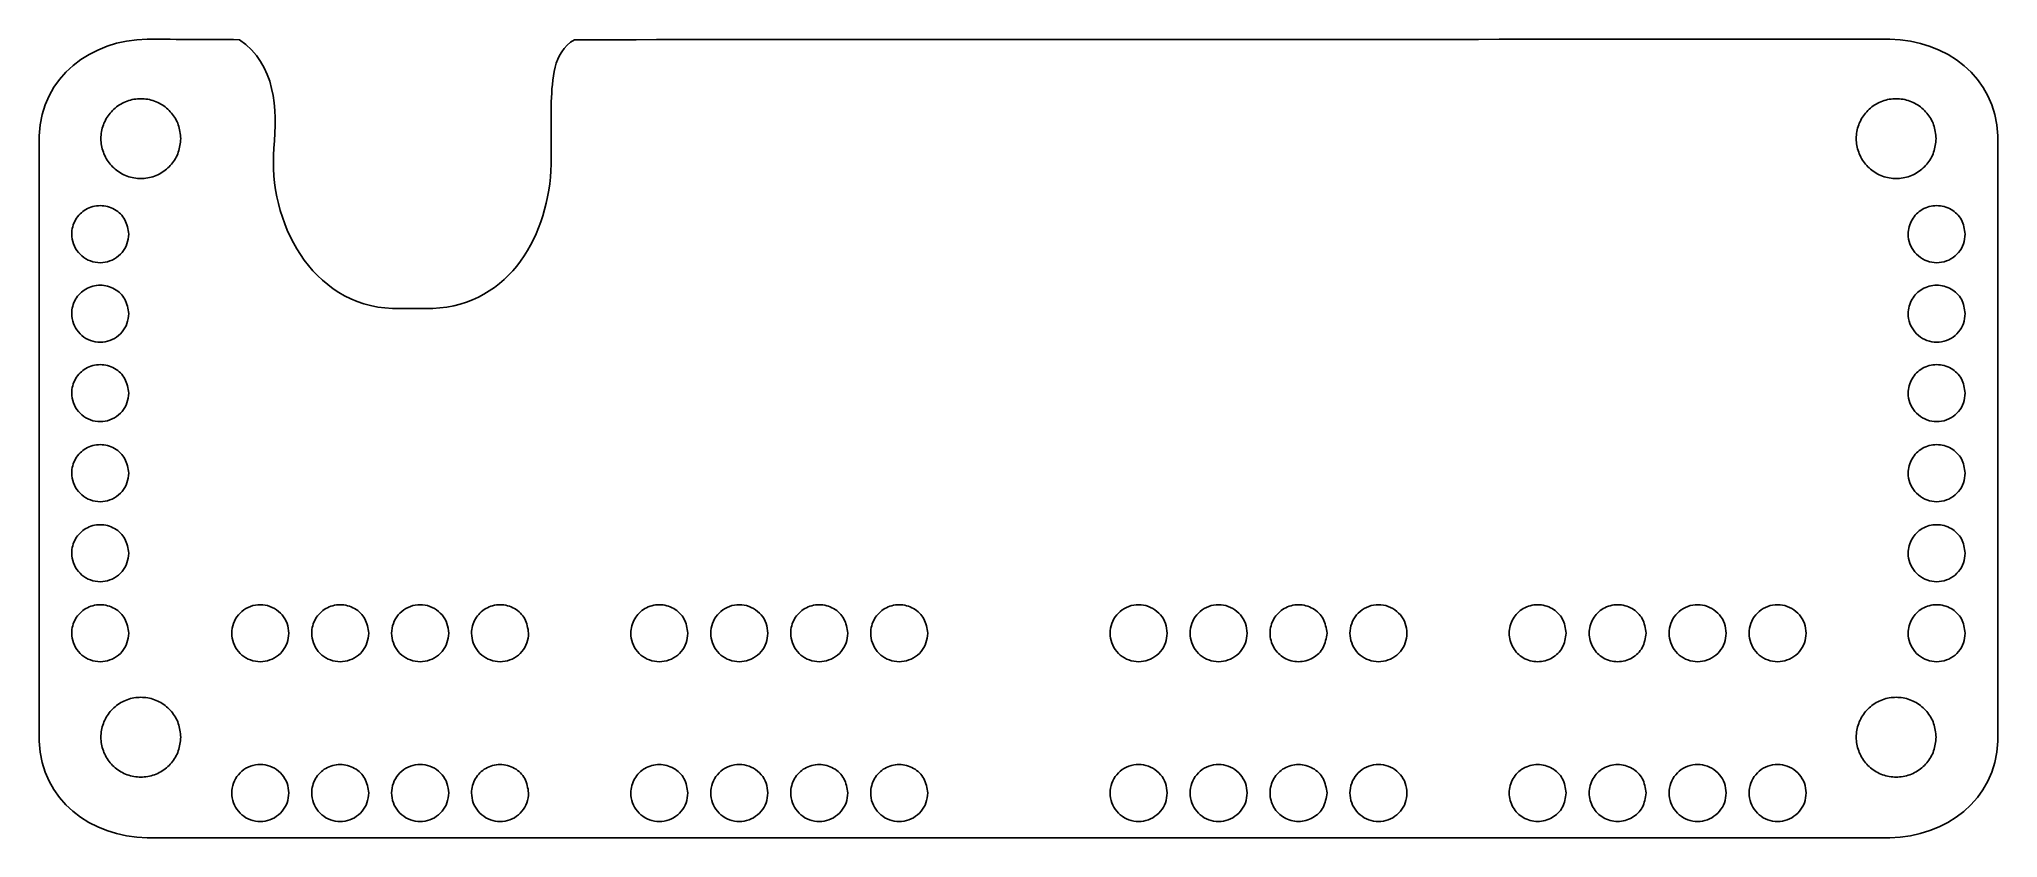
# Model space of a CAD drawing. Extents: x 95 to 331, y 960 to 1056.
import ezdxf

# ---------------------------------------------------------------- set-up
doc = ezdxf.new("R2010")
doc.units = 0
doc.layers.add('drawing', color=7, linetype='CONTINUOUS')

msp = doc.modelspace()

# ---------------------------------------------------------------- linework, layer by layer
at = {"layer": 'drawing', "color": 1}
for points in [[(112.269827, 1044.101204)], [(323.393741, 1044.101204)], [(106.013616, 1032.608542)], [(326.899351, 1032.608542)], [(106.013616, 1023.046904)], [(326.899351, 1023.046904)], [(106.013616, 1013.485259)], [(326.899351, 1013.485259)], [(106.013616, 1003.861058)], [(326.899351, 1003.861058)], [(106.013616, 994.236801)], [(326.899351, 994.236801)], [(106.013616, 984.612518)], [(125.262153, 984.612518)], [(134.878394, 984.612518)], [(144.494631, 984.612518)], [(154.110867, 984.612518)], [(173.262157, 984.612518)], [(182.878394, 984.612518)], [(192.494646, 984.612518)], [(202.110871, 984.612518)], [(230.907953, 984.612518)], [(240.52419, 984.612518)], [(250.140446, 984.612518)], [(259.756653, 984.612518)], [(278.907957, 984.612518)], [(288.524194, 984.612518)], [(298.140431, 984.612518)], [(307.756671, 984.612518)], [(326.899351, 984.612518)], [(112.269827, 972.101182)], [(323.393741, 972.101182)], [(125.262153, 965.394402)], [(134.878394, 965.394402)], [(144.494631, 965.394402)], [(154.110867, 965.394402)], [(173.262157, 965.394402)], [(182.878394, 965.394402)], [(192.494646, 965.394402)], [(202.110871, 965.394402)], [(230.907953, 965.394402)], [(240.52419, 965.394402)], [(250.140446, 965.394402)], [(259.756653, 965.394402)], [(278.907957, 965.394402)], [(288.524194, 965.394402)], [(298.140431, 965.394402)], [(307.756671, 965.394402)]]:
    msp.add_lwpolyline(points, close=True, dxfattribs=at)
msp.add_lwpolyline([(142.58008, 1023.664218), (137.73828, 1023.664218)], dxfattribs=at)
for points in [[(108.24805, 1056.060703), (101.47995, 1055.96041), (95.535468, 1051.572064), (95.242186, 1044.453279)], [(119.32585, 1055.99808), (115.63325, 1056.01895), (111.94065, 1056.03983), (108.24805, 1056.0607)], [(123.47682, 1042.948829), (123.92619, 1047.725269), (123.67706, 1053.013251), (119.32585, 1055.99808)], [(159.61324, 1055.99808), (156.9696, 1054.421979), (157.00256, 1051.234613), (156.82617, 1048.543124)], [(317.81641, 1056.060703), (265.08202, 1056.039833), (212.34763, 1056.018953), (159.61324, 1055.998083)], [(330.82031, 1044.453279), (330.52613, 1051.548219), (324.61056, 1055.925866), (317.81641, 1056.060703)], [(105.069826, 1048.258126), (105.555853, 1048.538722), (106.09163, 1048.733209), (106.644299, 1048.829752)], [(106.644299, 1048.829752), (107.189057, 1048.924913), (107.750227, 1048.924913), (108.295354, 1048.829752)], [(108.295354, 1048.829752), (108.848395, 1048.733209), (109.384925, 1048.538722), (109.869826, 1048.258127)], [(156.82617, 1048.543124), (156.82617, 1046.037265), (156.82617, 1043.531405), (156.82617, 1041.025546)], [(316.19374, 1048.258126), (316.679767, 1048.538722), (317.215544, 1048.733209), (317.768213, 1048.829752)], [(317.768213, 1048.829752), (318.312972, 1048.924913), (318.874141, 1048.924913), (319.419269, 1048.829752)], [(319.419269, 1048.829752), (319.97231, 1048.733209), (320.508839, 1048.538722), (320.993741, 1048.258127)], [(102.96202, 1045.75055), (103.152028, 1046.269973), (103.432723, 1046.756144), (103.787548, 1047.180407)], [(103.787548, 1047.180407), (104.147525, 1047.610828), (104.583801, 1047.977531), (105.069826, 1048.258126)], [(109.869826, 1048.258127), (110.354729, 1047.977531), (110.788005, 1047.610828), (111.152106, 1047.180405)], [(111.152106, 1047.180405), (111.510996, 1046.756144), (111.802677, 1046.269974), (111.977631, 1045.750552)], [(314.085934, 1045.75055), (314.275942, 1046.269973), (314.556637, 1046.756144), (314.911463, 1047.180407)], [(314.911463, 1047.180407), (315.271439, 1047.610828), (315.707715, 1047.977531), (316.19374, 1048.258126)], [(320.993741, 1048.258127), (321.478644, 1047.977531), (321.911919, 1047.610828), (322.27602, 1047.180405)], [(322.27602, 1047.180405), (322.63491, 1046.756144), (322.926592, 1046.269974), (323.101545, 1045.750552)], [(95.242186, 1044.453279), (95.242186, 1020.171375), (95.242186, 995.889475), (95.242186, 971.607575)], [(102.669826, 1044.101205), (102.669826, 1044.662395), (102.769253, 1045.223585), (102.96202, 1045.75055)], [(102.962021, 1042.451857), (102.769254, 1042.978823), (102.669826, 1043.540014), (102.669826, 1044.101205)], [(111.977631, 1045.750552), (112.155125, 1045.223587), (112.212476, 1044.662396), (112.269827, 1044.101204)], [(112.269827, 1044.101204), (112.212476, 1043.540013), (112.155125, 1042.978823), (111.977632, 1042.451859)], [(313.79374, 1044.101205), (313.793741, 1044.662395), (313.893168, 1045.223585), (314.085934, 1045.75055)], [(314.085935, 1042.451857), (313.893168, 1042.978823), (313.79374, 1043.540014), (313.79374, 1044.101205)], [(323.101545, 1045.750552), (323.27904, 1045.223587), (323.336391, 1044.662396), (323.393741, 1044.101204)], [(323.393741, 1044.101204), (323.336391, 1043.540013), (323.27904, 1042.978823), (323.101546, 1042.451859)], [(330.82031, 971.607575), (330.82031, 995.889475), (330.82031, 1020.171375), (330.82031, 1044.453279)], [(103.787547, 1041.022004), (103.432722, 1041.446265), (103.152028, 1041.932435), (102.962021, 1042.451857)], [(111.977632, 1042.451859), (111.802678, 1041.932436), (111.510996, 1041.446265), (111.152105, 1041.022003)], [(137.73828, 1023.664218), (127.94523, 1024.041146), (122.74985, 1034.167747), (123.47682, 1042.948829)], [(314.911461, 1041.022004), (314.556637, 1041.446265), (314.275943, 1041.932435), (314.085935, 1042.451857)], [(323.101546, 1042.451859), (322.926592, 1041.932436), (322.63491, 1041.446265), (322.27602, 1041.022003)], [(105.069828, 1039.944282), (104.583801, 1040.224877), (104.147524, 1040.591581), (103.787547, 1041.022004)], [(106.644298, 1039.372657), (106.09163, 1039.4692), (105.555854, 1039.663687), (105.069828, 1039.944282)], [(108.295354, 1039.372657), (107.750227, 1039.277495), (107.189056, 1039.277495), (106.644298, 1039.372657)], [(109.869826, 1039.944282), (109.384925, 1039.663687), (108.848395, 1039.4692), (108.295354, 1039.372657)], [(111.152105, 1041.022003), (110.788004, 1040.59158), (110.354729, 1040.224877), (109.869826, 1039.944282)], [(156.82617, 1041.025546), (156.58449, 1032.613576), (151.98508, 1024.143674), (142.58008, 1023.664218)], [(316.193743, 1039.944282), (315.707715, 1040.224877), (315.271439, 1040.591581), (314.911461, 1041.022004)], [(317.768212, 1039.372657), (317.215544, 1039.4692), (316.679768, 1039.663687), (316.193743, 1039.944282)], [(319.419268, 1039.372657), (318.874141, 1039.277495), (318.312971, 1039.277495), (317.768212, 1039.372657)], [(320.993741, 1039.944282), (320.508839, 1039.663687), (319.97231, 1039.4692), (319.419268, 1039.372657)], [(322.27602, 1041.022003), (321.911918, 1040.59158), (321.478643, 1040.224877), (320.993741, 1039.944282)], [(99.154732, 1032.608544), (99.155709, 1033.210819), (99.318699, 1033.817049), (99.622952, 1034.339448)], [(99.622952, 1034.339448), (99.918181, 1034.846353), (100.346417, 1035.274327), (100.853269, 1035.569765)], [(100.853269, 1035.569765), (101.375612, 1035.874233), (101.98145, 1036.03794), (102.584173, 1036.037984)], [(102.584173, 1036.037984), (103.186896, 1036.038028), (103.786504, 1035.874409), (104.315079, 1035.569764)], [(104.315079, 1035.569764), (104.827975, 1035.274156), (105.27399, 1034.845764), (105.545397, 1034.339447)], [(105.545397, 1034.339447), (105.8251, 1033.817654), (105.919359, 1033.2131), (106.013616, 1032.608542)], [(320.040467, 1032.608544), (320.041444, 1033.210819), (320.204434, 1033.817049), (320.508687, 1034.339448)], [(320.508687, 1034.339448), (320.803917, 1034.846353), (321.232155, 1035.274327), (321.739006, 1035.569765)], [(321.739006, 1035.569765), (322.26135, 1035.874233), (322.867186, 1036.03794), (323.469909, 1036.037984)], [(323.469909, 1036.037984), (324.072632, 1036.038028), (324.672242, 1035.874409), (325.200816, 1035.569764)], [(325.200816, 1035.569764), (325.713713, 1035.274156), (326.159726, 1034.845764), (326.431132, 1034.339447)], [(326.431132, 1034.339447), (326.710835, 1033.817654), (326.805094, 1033.2131), (326.899351, 1032.608542)], [(99.363495, 1031.43014), (99.225596, 1031.806369), (99.15408, 1032.206575), (99.154732, 1032.608544)], [(106.013616, 1032.608542), (105.972643, 1032.207591), (105.931668, 1031.806639), (105.804854, 1031.43014)], [(320.24923, 1031.43014), (320.111331, 1031.806369), (320.039815, 1032.206575), (320.040467, 1032.608544)], [(326.899351, 1032.608542), (326.858377, 1032.207591), (326.817403, 1031.806639), (326.69059, 1031.43014)], [(99.953307, 1030.408553), (99.699843, 1030.711747), (99.49942, 1031.059295), (99.363495, 1031.43014)], [(100.869453, 1029.638557), (100.52219, 1029.839013), (100.210452, 1030.100957), (99.953307, 1030.408553)], [(101.994362, 1029.230151), (101.599501, 1029.299133), (101.216715, 1029.438101), (100.869453, 1029.638557)], [(104.298895, 1029.638557), (103.95245, 1029.438082), (103.569119, 1029.299129), (103.173988, 1029.230151)], [(105.215041, 1030.408555), (104.954902, 1030.101032), (104.645341, 1029.839033), (104.298895, 1029.638557)], [(105.804854, 1031.43014), (105.679856, 1031.059029), (105.471457, 1030.711677), (105.215041, 1030.408555)], [(320.839042, 1030.408553), (320.585577, 1030.711747), (320.385155, 1031.059295), (320.24923, 1031.43014)], [(321.755187, 1029.638557), (321.407925, 1029.839013), (321.096186, 1030.100957), (320.839042, 1030.408553)], [(322.880097, 1029.230151), (322.485236, 1029.299133), (322.10245, 1029.438101), (321.755187, 1029.638557)], [(325.184631, 1029.638557), (324.838185, 1029.438082), (324.454854, 1029.299129), (324.059723, 1029.230151)], [(326.100778, 1030.408555), (325.840639, 1030.101032), (325.531077, 1029.839033), (325.184631, 1029.638557)], [(326.69059, 1031.43014), (326.565592, 1031.059029), (326.357194, 1030.711677), (326.100778, 1030.408555)], [(103.173988, 1029.230151), (102.784512, 1029.162161), (102.383571, 1029.162157), (101.994362, 1029.230151)], [(324.059723, 1029.230151), (323.670247, 1029.162161), (323.269306, 1029.162157), (322.880097, 1029.230151)], [(99.154732, 1023.046906), (99.155709, 1023.649181), (99.318699, 1024.255411), (99.622952, 1024.77781)], [(99.622952, 1024.77781), (99.918181, 1025.284716), (100.346417, 1025.712689), (100.853269, 1026.008127)], [(100.853269, 1026.008127), (101.375612, 1026.312595), (101.98145, 1026.476303), (102.584173, 1026.476347)], [(102.584173, 1026.476347), (103.186896, 1026.476391), (103.786504, 1026.312771), (104.315079, 1026.008126)], [(104.315079, 1026.008126), (104.827975, 1025.712518), (105.27399, 1025.284126), (105.545397, 1024.777809)], [(105.545397, 1024.777809), (105.8251, 1024.256017), (105.919359, 1023.651462), (106.013616, 1023.046904)], [(320.040467, 1023.046906), (320.041444, 1023.649181), (320.204434, 1024.255411), (320.508687, 1024.77781)], [(320.508687, 1024.77781), (320.803917, 1025.284716), (321.232155, 1025.712689), (321.739006, 1026.008127)], [(321.739006, 1026.008127), (322.26135, 1026.312595), (322.867186, 1026.476303), (323.469909, 1026.476347)], [(323.469909, 1026.476347), (324.072632, 1026.476391), (324.672242, 1026.312771), (325.200816, 1026.008126)], [(325.200816, 1026.008126), (325.713713, 1025.712518), (326.159726, 1025.284126), (326.431132, 1024.777809)], [(326.431132, 1024.777809), (326.710835, 1024.256017), (326.805094, 1023.651462), (326.899351, 1023.046904)], [(99.363495, 1021.868502), (99.225596, 1022.244731), (99.15408, 1022.644938), (99.154732, 1023.046906)], [(106.013616, 1023.046904), (105.972643, 1022.645953), (105.931668, 1022.245001), (105.804854, 1021.868502)], [(320.24923, 1021.868502), (320.111331, 1022.244731), (320.039815, 1022.644938), (320.040467, 1023.046906)], [(326.899351, 1023.046904), (326.858377, 1022.645953), (326.817403, 1022.245001), (326.69059, 1021.868502)], [(99.953307, 1020.846916), (99.699843, 1021.150109), (99.49942, 1021.497658), (99.363495, 1021.868502)], [(100.869453, 1020.076919), (100.52219, 1020.277376), (100.210452, 1020.53932), (99.953307, 1020.846916)], [(101.994362, 1019.668513), (101.599501, 1019.737495), (101.216715, 1019.876463), (100.869453, 1020.076919)], [(104.298895, 1020.07692), (103.95245, 1019.876444), (103.569119, 1019.737491), (103.173988, 1019.668513)], [(105.215041, 1020.846917), (104.954902, 1020.539394), (104.645341, 1020.277396), (104.298895, 1020.07692)], [(105.804854, 1021.868502), (105.679856, 1021.497391), (105.471457, 1021.150039), (105.215041, 1020.846917)], [(320.839042, 1020.846916), (320.585577, 1021.150109), (320.385155, 1021.497658), (320.24923, 1021.868502)], [(321.755187, 1020.076919), (321.407925, 1020.277376), (321.096186, 1020.53932), (320.839042, 1020.846916)], [(322.880097, 1019.668513), (322.485236, 1019.737495), (322.10245, 1019.876463), (321.755187, 1020.076919)], [(325.184631, 1020.07692), (324.838185, 1019.876444), (324.454854, 1019.737491), (324.059723, 1019.668513)], [(326.100778, 1020.846917), (325.840639, 1020.539394), (325.531077, 1020.277396), (325.184631, 1020.07692)], [(326.69059, 1021.868502), (326.565592, 1021.497391), (326.357194, 1021.150039), (326.100778, 1020.846917)], [(103.173988, 1019.668513), (102.784512, 1019.600523), (102.383571, 1019.600519), (101.994362, 1019.668513)], [(324.059723, 1019.668513), (323.670247, 1019.600523), (323.269306, 1019.600519), (322.880097, 1019.668513)], [(99.622952, 1015.216165), (99.918181, 1015.72307), (100.346417, 1016.151044), (100.853269, 1016.446482)], [(100.853269, 1016.446482), (101.375612, 1016.75095), (101.98145, 1016.914657), (102.584173, 1016.914701)], [(102.584173, 1016.914701), (103.186896, 1016.914745), (103.786504, 1016.751126), (104.315079, 1016.446481)], [(104.315079, 1016.446481), (104.827975, 1016.150872), (105.27399, 1015.722481), (105.545397, 1015.216164)], [(320.508687, 1015.216165), (320.803917, 1015.72307), (321.232155, 1016.151044), (321.739006, 1016.446482)], [(321.739006, 1016.446482), (322.26135, 1016.75095), (322.867186, 1016.914657), (323.469909, 1016.914701)], [(323.469909, 1016.914701), (324.072632, 1016.914745), (324.672242, 1016.751126), (325.200816, 1016.446481)], [(325.200816, 1016.446481), (325.713713, 1016.150872), (326.159726, 1015.722481), (326.431132, 1015.216164)], [(99.363495, 1012.306857), (99.225596, 1012.683086), (99.15408, 1013.083292), (99.154732, 1013.485261)], [(99.154732, 1013.485261), (99.155709, 1014.087536), (99.318699, 1014.693766), (99.622952, 1015.216165)], [(105.545397, 1015.216164), (105.8251, 1014.694371), (105.919359, 1014.089817), (106.013616, 1013.485259)], [(106.013616, 1013.485259), (105.972643, 1013.084307), (105.931668, 1012.683355), (105.804854, 1012.306856)], [(320.24923, 1012.306857), (320.111331, 1012.683086), (320.039815, 1013.083292), (320.040467, 1013.485261)], [(320.040467, 1013.485261), (320.041444, 1014.087536), (320.204434, 1014.693766), (320.508687, 1015.216165)], [(326.431132, 1015.216164), (326.710835, 1014.694371), (326.805094, 1014.089817), (326.899351, 1013.485259)], [(326.899351, 1013.485259), (326.858377, 1013.084307), (326.817403, 1012.683355), (326.69059, 1012.306856)], [(99.953307, 1011.28527), (99.699843, 1011.588464), (99.49942, 1011.936012), (99.363495, 1012.306857)], [(100.869453, 1010.515274), (100.52219, 1010.71573), (100.210452, 1010.977674), (99.953307, 1011.28527)], [(105.215041, 1011.285272), (104.954902, 1010.977749), (104.645341, 1010.71575), (104.298895, 1010.515274)], [(105.804854, 1012.306856), (105.679856, 1011.935746), (105.471457, 1011.588394), (105.215041, 1011.285272)], [(320.839042, 1011.28527), (320.585577, 1011.588464), (320.385155, 1011.936012), (320.24923, 1012.306857)], [(321.755187, 1010.515274), (321.407925, 1010.71573), (321.096186, 1010.977674), (320.839042, 1011.28527)], [(326.100778, 1011.285272), (325.840639, 1010.977749), (325.531077, 1010.71575), (325.184631, 1010.515274)], [(326.69059, 1012.306856), (326.565592, 1011.935746), (326.357194, 1011.588394), (326.100778, 1011.285272)], [(101.994362, 1010.106868), (101.599501, 1010.175849), (101.216715, 1010.314818), (100.869453, 1010.515274)], [(103.173988, 1010.106868), (102.784512, 1010.038877), (102.383571, 1010.038874), (101.994362, 1010.106868)], [(104.298895, 1010.515274), (103.95245, 1010.314799), (103.569119, 1010.175846), (103.173988, 1010.106868)], [(322.880097, 1010.106868), (322.485236, 1010.175849), (322.10245, 1010.314818), (321.755187, 1010.515274)], [(324.059723, 1010.106868), (323.670247, 1010.038877), (323.269306, 1010.038874), (322.880097, 1010.106868)], [(325.184631, 1010.515274), (324.838185, 1010.314799), (324.454854, 1010.175846), (324.059723, 1010.106868)], [(99.622952, 1005.591965), (99.918181, 1006.09887), (100.346417, 1006.526843), (100.853269, 1006.822281)], [(100.853269, 1006.822281), (101.375612, 1007.12675), (101.98145, 1007.290457), (102.584173, 1007.290501)], [(102.584173, 1007.290501), (103.186896, 1007.290545), (103.786504, 1007.126925), (104.315079, 1006.822281)], [(104.315079, 1006.822281), (104.827975, 1006.526672), (105.27399, 1006.098281), (105.545397, 1005.591964)], [(320.508687, 1005.591965), (320.803917, 1006.09887), (321.232155, 1006.526843), (321.739006, 1006.822281)], [(321.739006, 1006.822281), (322.26135, 1007.12675), (322.867186, 1007.290457), (323.469909, 1007.290501)], [(323.469909, 1007.290501), (324.072632, 1007.290545), (324.672242, 1007.126925), (325.200816, 1006.822281)], [(325.200816, 1006.822281), (325.713713, 1006.526672), (326.159726, 1006.098281), (326.431132, 1005.591964)], [(99.363495, 1002.682656), (99.225596, 1003.058885), (99.15408, 1003.459092), (99.154732, 1003.86106)], [(99.154732, 1003.86106), (99.155709, 1004.463335), (99.318699, 1005.069565), (99.622952, 1005.591965)], [(105.545397, 1005.591964), (105.8251, 1005.070171), (105.919359, 1004.465616), (106.013616, 1003.861058)], [(106.013616, 1003.861058), (105.972643, 1003.460107), (105.931668, 1003.059155), (105.804854, 1002.682656)], [(320.24923, 1002.682656), (320.111331, 1003.058885), (320.039815, 1003.459092), (320.040467, 1003.86106)], [(320.040467, 1003.86106), (320.041444, 1004.463335), (320.204434, 1005.069565), (320.508687, 1005.591965)], [(326.431132, 1005.591964), (326.710835, 1005.070171), (326.805094, 1004.465616), (326.899351, 1003.861058)], [(326.899351, 1003.861058), (326.858377, 1003.460107), (326.817403, 1003.059155), (326.69059, 1002.682656)], [(99.953307, 1001.66107), (99.699843, 1001.964264), (99.49942, 1002.311812), (99.363495, 1002.682656)], [(100.869453, 1000.891074), (100.52219, 1001.09153), (100.210452, 1001.353474), (99.953307, 1001.66107)], [(105.215041, 1001.661072), (104.954902, 1001.353548), (104.645341, 1001.09155), (104.298895, 1000.891074)], [(105.804854, 1002.682656), (105.679856, 1002.311546), (105.471457, 1001.964193), (105.215041, 1001.661072)], [(320.839042, 1001.66107), (320.585577, 1001.964264), (320.385155, 1002.311812), (320.24923, 1002.682656)], [(321.755187, 1000.891074), (321.407925, 1001.09153), (321.096186, 1001.353474), (320.839042, 1001.66107)], [(326.100778, 1001.661072), (325.840639, 1001.353548), (325.531077, 1001.09155), (325.184631, 1000.891074)], [(326.69059, 1002.682656), (326.565592, 1002.311546), (326.357194, 1001.964193), (326.100778, 1001.661072)], [(101.994362, 1000.482668), (101.599501, 1000.551649), (101.216715, 1000.690618), (100.869453, 1000.891074)], [(103.173988, 1000.482668), (102.784512, 1000.414677), (102.383571, 1000.414673), (101.994362, 1000.482668)], [(104.298895, 1000.891074), (103.95245, 1000.690599), (103.569119, 1000.551646), (103.173988, 1000.482668)], [(322.880097, 1000.482668), (322.485236, 1000.551649), (322.10245, 1000.690618), (321.755187, 1000.891074)], [(324.059723, 1000.482668), (323.670247, 1000.414677), (323.269306, 1000.414673), (322.880097, 1000.482668)], [(325.184631, 1000.891074), (324.838185, 1000.690599), (324.454854, 1000.551646), (324.059723, 1000.482668)], [(99.622952, 995.967708), (99.918181, 996.474613), (100.346417, 996.902586), (100.853269, 997.198024)], [(100.853269, 997.198024), (101.375612, 997.502493), (101.98145, 997.6662), (102.584173, 997.666244)], [(102.584173, 997.666244), (103.186896, 997.666288), (103.786504, 997.502668), (104.315079, 997.198024)], [(104.315079, 997.198024), (104.827975, 996.902415), (105.27399, 996.474024), (105.545397, 995.967707)], [(320.508687, 995.967708), (320.803917, 996.474613), (321.232155, 996.902586), (321.739006, 997.198024)], [(321.739006, 997.198024), (322.26135, 997.502493), (322.867186, 997.6662), (323.469909, 997.666244)], [(323.469909, 997.666244), (324.072632, 997.666288), (324.672242, 997.502668), (325.200816, 997.198024)], [(325.200816, 997.198024), (325.713713, 996.902415), (326.159726, 996.474024), (326.431132, 995.967707)], [(99.363495, 993.058399), (99.225596, 993.434628), (99.15408, 993.834835), (99.154732, 994.236803)], [(99.154732, 994.236803), (99.155709, 994.839078), (99.318699, 995.445308), (99.622952, 995.967708)], [(105.545397, 995.967707), (105.8251, 995.445914), (105.919359, 994.841359), (106.013616, 994.236801)], [(106.013616, 994.236801), (105.972643, 993.83585), (105.931668, 993.434898), (105.804854, 993.058399)], [(320.24923, 993.058399), (320.111331, 993.434628), (320.039815, 993.834835), (320.040467, 994.236803)], [(320.040467, 994.236803), (320.041444, 994.839078), (320.204434, 995.445308), (320.508687, 995.967708)], [(326.431132, 995.967707), (326.710835, 995.445914), (326.805094, 994.841359), (326.899351, 994.236801)], [(326.899351, 994.236801), (326.858377, 993.83585), (326.817403, 993.434898), (326.69059, 993.058399)], [(99.953307, 992.036813), (99.699843, 992.340007), (99.49942, 992.687555), (99.363495, 993.058399)], [(100.869453, 991.266817), (100.52219, 991.467273), (100.210452, 991.729217), (99.953307, 992.036813)], [(105.215041, 992.036815), (104.954902, 991.729291), (104.645341, 991.467293), (104.298895, 991.266817)], [(105.804854, 993.058399), (105.679856, 992.687289), (105.471457, 992.339936), (105.215041, 992.036815)], [(320.839042, 992.036813), (320.585577, 992.340007), (320.385155, 992.687555), (320.24923, 993.058399)], [(321.755187, 991.266817), (321.407925, 991.467273), (321.096186, 991.729217), (320.839042, 992.036813)], [(326.100778, 992.036815), (325.840639, 991.729291), (325.531077, 991.467293), (325.184631, 991.266817)], [(326.69059, 993.058399), (326.565592, 992.687289), (326.357194, 992.339936), (326.100778, 992.036815)], [(101.994362, 990.858411), (101.599501, 990.927392), (101.216715, 991.066361), (100.869453, 991.266817)], [(103.173988, 990.858411), (102.784512, 990.79042), (102.383571, 990.790416), (101.994362, 990.858411)], [(104.298895, 991.266817), (103.95245, 991.066342), (103.569119, 990.927389), (103.173988, 990.858411)], [(322.880097, 990.858411), (322.485236, 990.927392), (322.10245, 991.066361), (321.755187, 991.266817)], [(324.059723, 990.858411), (323.670247, 990.79042), (323.269306, 990.790416), (322.880097, 990.858411)], [(325.184631, 991.266817), (324.838185, 991.066342), (324.454854, 990.927389), (324.059723, 990.858411)], [(99.622952, 986.343424), (99.918181, 986.850329), (100.346417, 987.278303), (100.853269, 987.573741)], [(100.853269, 987.573741), (101.375612, 987.878209), (101.98145, 988.041916), (102.584173, 988.04196)], [(102.584173, 988.04196), (103.186896, 988.042005), (103.786504, 987.878385), (104.315079, 987.57374)], [(104.315079, 987.57374), (104.827975, 987.278132), (105.27399, 986.84974), (105.545397, 986.343423)], [(119.201845, 986.812507), (119.459038, 987.12003), (119.770742, 987.382027), (120.117992, 987.582503)], [(120.117992, 987.582503), (120.465242, 987.782978), (120.848037, 987.921933), (121.2429, 987.99091)], [(121.2429, 987.99091), (121.632113, 988.058899), (122.03305, 988.058899), (122.422525, 987.99091)], [(122.422525, 987.99091), (122.817655, 987.921933), (123.200988, 987.782978), (123.547434, 987.582502)], [(123.547434, 987.582502), (123.893879, 987.382027), (124.203438, 987.120031), (124.463576, 986.812509)], [(128.48773, 986.343424), (128.78296, 986.850329), (129.211197, 987.278303), (129.718049, 987.573741)], [(129.718049, 987.573741), (130.240392, 987.878209), (130.846229, 988.041916), (131.448951, 988.04196)], [(131.448951, 988.04196), (132.051675, 988.042005), (132.651284, 987.878385), (133.179859, 987.57374)], [(133.179859, 987.57374), (133.692755, 987.278132), (134.138768, 986.84974), (134.410175, 986.343423)], [(138.434323, 986.812507), (138.691515, 987.12003), (139.00322, 987.382027), (139.350469, 987.582503)], [(139.350469, 987.582503), (139.697719, 987.782978), (140.080514, 987.921933), (140.475378, 987.99091)], [(140.475378, 987.99091), (140.86459, 988.058899), (141.265528, 988.058899), (141.655003, 987.99091)], [(141.655003, 987.99091), (142.050133, 987.921933), (142.433465, 987.782978), (142.779911, 987.582502)], [(142.779911, 987.582502), (143.126356, 987.382027), (143.435915, 987.120031), (143.696054, 986.812509)], [(147.720204, 986.343424), (148.015433, 986.850329), (148.443671, 987.278303), (148.950522, 987.573741)], [(148.950522, 987.573741), (149.472866, 987.878209), (150.078703, 988.041916), (150.681425, 988.04196)], [(150.681425, 988.04196), (151.284149, 988.042005), (151.883758, 987.878385), (152.412332, 987.57374)], [(152.412332, 987.57374), (152.925229, 987.278132), (153.371242, 986.84974), (153.642649, 986.343423)], [(166.871493, 986.343424), (167.166723, 986.850329), (167.59496, 987.278303), (168.101812, 987.573741)], [(168.101812, 987.573741), (168.624155, 987.878209), (169.229992, 988.041916), (169.832714, 988.04196)], [(169.832714, 988.04196), (170.435438, 988.042005), (171.035047, 987.878385), (171.563622, 987.57374)], [(171.563622, 987.57374), (172.076518, 987.278132), (172.522531, 986.84974), (172.793938, 986.343423)], [(176.818086, 986.812507), (177.075278, 987.12003), (177.386983, 987.382027), (177.734233, 987.582503)], [(177.734233, 987.582503), (178.081482, 987.782978), (178.464277, 987.921933), (178.859141, 987.99091)], [(178.859141, 987.99091), (179.248353, 988.058899), (179.649291, 988.058899), (180.038766, 987.99091)], [(180.038766, 987.99091), (180.433896, 987.921933), (180.817228, 987.782978), (181.163674, 987.582502)], [(181.163674, 987.582502), (181.510119, 987.382027), (181.819678, 987.120031), (182.079817, 986.812509)], [(186.103982, 986.343424), (186.399212, 986.850329), (186.827449, 987.278303), (187.334301, 987.573741)], [(187.334301, 987.573741), (187.856644, 987.878209), (188.462481, 988.041916), (189.065203, 988.04196)], [(189.065203, 988.04196), (189.667927, 988.042005), (190.267536, 987.878385), (190.796111, 987.57374)], [(190.796111, 987.57374), (191.309007, 987.278132), (191.75502, 986.84974), (192.026427, 986.343423)], [(195.720207, 986.343424), (196.015437, 986.850329), (196.443675, 987.278303), (196.950526, 987.573741)], [(196.950526, 987.573741), (197.47287, 987.878209), (198.078706, 988.041916), (198.681429, 988.04196)], [(198.681429, 988.04196), (199.284152, 988.042005), (199.883762, 987.878385), (200.412336, 987.57374)], [(200.412336, 987.57374), (200.925233, 987.278132), (201.371246, 986.84974), (201.642652, 986.343423)], [(224.847646, 986.812507), (225.104838, 987.12003), (225.416542, 987.382027), (225.763792, 987.582503)], [(225.763792, 987.582503), (226.111042, 987.782978), (226.493837, 987.921933), (226.888701, 987.99091)], [(226.888701, 987.99091), (227.277913, 988.058899), (227.678851, 988.058899), (228.068325, 987.99091)], [(228.068325, 987.99091), (228.463456, 987.921933), (228.846788, 987.782978), (229.193234, 987.582502)], [(229.193234, 987.582502), (229.539679, 987.382027), (229.849238, 987.120031), (230.109376, 986.812509)], [(234.463883, 986.812507), (234.721075, 987.12003), (235.032779, 987.382027), (235.380029, 987.582503)], [(235.380029, 987.582503), (235.727279, 987.782978), (236.110074, 987.921933), (236.504938, 987.99091)], [(236.504938, 987.99091), (236.89415, 988.058899), (237.295087, 988.058899), (237.684562, 987.99091)], [(237.684562, 987.99091), (238.079693, 987.921933), (238.463025, 987.782978), (238.809471, 987.582502)], [(238.809471, 987.582502), (239.155916, 987.382027), (239.465475, 987.120031), (239.725613, 986.812509)], [(243.749782, 986.343424), (244.045262, 986.849744), (244.473317, 987.278144), (244.980101, 987.573741)], [(244.980101, 987.573741), (245.502374, 987.878373), (246.108263, 988.04196), (246.711004, 988.041961)], [(246.711004, 988.041961), (247.313746, 988.041961), (247.91334, 987.878373), (248.44191, 987.57374)], [(248.44191, 987.57374), (248.954801, 987.278143), (249.400819, 986.849744), (249.672227, 986.343423)], [(253.696345, 986.812507), (253.953537, 987.12003), (254.265242, 987.382027), (254.612491, 987.582503)], [(254.612491, 987.582503), (254.959741, 987.782978), (255.342536, 987.921933), (255.7374, 987.99091)], [(255.7374, 987.99091), (256.126612, 988.058899), (256.52755, 988.058899), (256.917025, 987.99091)], [(256.917025, 987.99091), (257.312155, 987.921933), (257.695487, 987.782978), (258.041933, 987.582502)], [(258.041933, 987.582502), (258.388378, 987.382027), (258.697937, 987.120031), (258.958076, 986.812509)], [(272.517293, 986.343424), (272.812773, 986.849745), (273.240828, 987.278146), (273.747612, 987.573743)], [(273.747612, 987.573743), (274.269885, 987.878375), (274.875774, 988.041962), (275.478515, 988.041962)], [(275.478515, 988.041962), (276.081257, 988.041962), (276.680851, 987.878375), (277.209421, 987.573743)], [(277.209421, 987.573743), (277.722312, 987.278145), (278.16833, 986.849745), (278.439739, 986.343424)], [(282.13353, 986.343424), (282.42901, 986.849744), (282.857065, 987.278144), (283.363849, 987.573741)], [(283.363849, 987.573741), (283.886122, 987.878373), (284.492011, 988.04196), (285.094752, 988.041961)], [(285.094752, 988.041961), (285.697494, 988.041961), (286.297088, 987.878373), (286.825658, 987.57374)], [(286.825658, 987.57374), (287.338549, 987.278143), (287.784567, 986.849744), (288.055975, 986.343423)], [(292.080123, 986.812507), (292.337316, 987.12003), (292.64902, 987.382027), (292.99627, 987.582503)], [(292.99627, 987.582503), (293.34352, 987.782978), (293.726315, 987.921933), (294.121178, 987.99091)], [(294.121178, 987.99091), (294.51039, 988.058899), (294.911328, 988.058899), (295.300803, 987.99091)], [(295.300803, 987.99091), (295.695933, 987.921933), (296.079266, 987.782978), (296.425712, 987.582502)], [(296.425712, 987.582502), (296.772157, 987.382027), (297.081716, 987.120031), (297.341854, 986.812509)], [(301.696364, 986.812507), (301.953556, 987.12003), (302.265261, 987.382027), (302.61251, 987.582503)], [(302.61251, 987.582503), (302.95976, 987.782978), (303.342555, 987.921933), (303.737419, 987.99091)], [(303.737419, 987.99091), (304.126631, 988.058899), (304.527569, 988.058899), (304.917044, 987.99091)], [(304.917044, 987.99091), (305.312174, 987.921933), (305.695506, 987.782978), (306.041952, 987.582502)], [(306.041952, 987.582502), (306.388397, 987.382027), (306.697956, 987.120031), (306.958095, 986.812509)], [(320.508687, 986.343424), (320.803917, 986.850329), (321.232155, 987.278303), (321.739006, 987.573741)], [(321.739006, 987.573741), (322.26135, 987.878209), (322.867186, 988.041916), (323.469909, 988.04196)], [(323.469909, 988.04196), (324.072632, 988.042005), (324.672242, 987.878385), (325.200816, 987.57374)], [(325.200816, 987.57374), (325.713713, 987.278132), (326.159726, 986.84974), (326.431132, 986.343423)], [(99.154732, 984.61252), (99.155709, 985.214795), (99.318699, 985.821025), (99.622952, 986.343424)], [(105.545397, 986.343423), (105.8251, 985.82163), (105.919359, 985.217076), (106.013616, 984.612518)], [(118.403268, 984.61252), (118.403268, 985.013471), (118.474305, 985.414423), (118.612031, 985.790922)], [(118.612031, 985.790922), (118.747786, 986.162033), (118.948334, 986.509386), (119.201845, 986.812507)], [(124.463576, 986.812509), (124.719993, 986.509387), (124.928393, 986.162033), (125.053392, 985.790921)], [(125.053392, 985.790921), (125.180205, 985.414423), (125.221179, 985.013473), (125.262153, 984.612518)], [(128.019509, 984.61252), (128.020486, 985.214795), (128.183477, 985.821025), (128.48773, 986.343424)], [(134.410175, 986.343423), (134.689877, 985.82163), (134.784136, 985.217076), (134.878394, 984.612518)], [(137.635745, 984.61252), (137.635746, 985.013471), (137.706783, 985.414423), (137.844509, 985.790922)], [(137.844509, 985.790922), (137.980263, 986.162033), (138.180812, 986.509386), (138.434323, 986.812507)], [(143.696054, 986.812509), (143.95247, 986.509387), (144.16087, 986.162033), (144.285869, 985.790921)], [(144.285869, 985.790921), (144.412683, 985.414423), (144.453657, 985.013473), (144.494631, 984.612518)], [(147.251983, 984.61252), (147.25296, 985.214795), (147.41595, 985.821025), (147.720204, 986.343424)], [(153.642649, 986.343423), (153.922351, 985.82163), (154.01661, 985.217076), (154.110867, 984.612518)], [(166.403272, 984.61252), (166.404249, 985.214795), (166.56724, 985.821025), (166.871493, 986.343424)], [(172.793938, 986.343423), (173.07364, 985.82163), (173.167899, 985.217076), (173.262157, 984.612518)], [(176.019509, 984.61252), (176.019509, 985.013471), (176.090546, 985.414423), (176.228272, 985.790922)], [(176.228272, 985.790922), (176.364027, 986.162033), (176.564575, 986.509386), (176.818086, 986.812507)], [(182.079817, 986.812509), (182.336233, 986.509387), (182.544633, 986.162033), (182.669632, 985.790921)], [(182.669632, 985.790921), (182.796446, 985.414423), (182.83742, 985.013473), (182.878394, 984.612518)], [(185.635761, 984.61252), (185.636738, 985.214795), (185.799729, 985.821025), (186.103982, 986.343424)], [(192.026427, 986.343423), (192.306129, 985.82163), (192.400388, 985.217076), (192.494646, 984.612518)], [(195.251987, 984.61252), (195.252964, 985.214795), (195.415954, 985.821025), (195.720207, 986.343424)], [(201.642652, 986.343423), (201.922355, 985.82163), (202.016614, 985.217076), (202.110871, 984.612518)], [(224.049068, 984.61252), (224.049068, 985.013471), (224.120106, 985.414423), (224.257831, 985.790922)], [(224.257831, 985.790922), (224.393586, 986.162033), (224.594135, 986.509386), (224.847646, 986.812507)], [(230.109376, 986.812509), (230.365793, 986.509387), (230.574193, 986.162033), (230.699192, 985.790921)], [(230.699192, 985.790921), (230.826005, 985.414423), (230.86698, 985.013473), (230.907953, 984.612518)], [(233.665305, 984.61252), (233.665305, 985.013471), (233.736343, 985.414423), (233.874068, 985.790922)], [(233.874068, 985.790922), (234.009823, 986.162033), (234.210371, 986.509386), (234.463883, 986.812507)], [(239.725613, 986.812509), (239.98203, 986.509387), (240.19043, 986.162033), (240.315429, 985.790921)], [(240.315429, 985.790921), (240.442242, 985.414423), (240.483216, 985.013473), (240.52419, 984.612518)], [(243.281562, 984.61252), (243.281562, 985.217073), (243.44527, 985.821627), (243.749782, 986.343424)], [(249.672227, 986.343423), (249.951931, 985.821627), (250.046188, 985.217072), (250.140446, 984.612518)], [(252.897768, 984.61252), (252.897768, 985.013471), (252.968805, 985.414423), (253.106531, 985.790922)], [(253.106531, 985.790922), (253.242286, 986.162033), (253.442834, 986.509386), (253.696345, 986.812507)], [(258.958076, 986.812509), (259.214492, 986.509387), (259.422892, 986.162033), (259.547891, 985.790921)], [(259.547891, 985.790921), (259.674705, 985.414423), (259.715679, 985.013473), (259.756653, 984.612518)], [(272.049073, 984.61252), (272.049073, 985.217073), (272.212782, 985.821627), (272.517293, 986.343424)], [(278.439739, 986.343424), (278.719443, 985.821627), (278.8137, 985.217072), (278.907957, 984.612518)], [(281.66531, 984.61252), (281.66531, 985.217073), (281.829018, 985.821627), (282.13353, 986.343424)], [(288.055975, 986.343423), (288.335679, 985.821627), (288.429936, 985.217072), (288.524194, 984.612518)], [(291.281546, 984.61252), (291.281546, 985.013471), (291.352583, 985.414423), (291.490309, 985.790922)], [(291.490309, 985.790922), (291.626064, 986.162033), (291.826612, 986.509386), (292.080123, 986.812507)], [(297.341854, 986.812509), (297.598271, 986.509387), (297.80667, 986.162033), (297.93167, 985.790921)], [(297.93167, 985.790921), (298.058483, 985.414423), (298.099457, 985.013473), (298.140431, 984.612518)], [(300.897786, 984.61252), (300.897787, 985.013471), (300.968824, 985.414423), (301.10655, 985.790922)], [(301.10655, 985.790922), (301.242304, 986.162033), (301.442853, 986.509386), (301.696364, 986.812507)], [(306.958095, 986.812509), (307.214511, 986.509387), (307.422911, 986.162033), (307.54791, 985.790921)], [(307.54791, 985.790921), (307.674724, 985.414423), (307.715698, 985.013473), (307.756671, 984.612518)], [(320.040467, 984.61252), (320.041444, 985.214795), (320.204434, 985.821025), (320.508687, 986.343424)], [(326.431132, 986.343423), (326.710835, 985.82163), (326.805094, 985.217076), (326.899351, 984.612518)], [(99.363495, 983.434116), (99.225596, 983.810345), (99.15408, 984.210551), (99.154732, 984.61252)], [(99.953307, 982.41253), (99.699843, 982.715723), (99.49942, 983.063271), (99.363495, 983.434116)], [(100.869453, 981.642533), (100.52219, 981.84299), (100.210452, 982.104933), (99.953307, 982.41253)], [(105.215041, 982.412531), (104.954902, 982.105008), (104.645341, 981.843009), (104.298895, 981.642533)], [(105.804854, 983.434116), (105.679856, 983.063005), (105.471457, 982.715653), (105.215041, 982.412531)], [(106.013616, 984.612518), (105.972643, 984.211567), (105.931668, 983.810615), (105.804854, 983.434116)], [(118.612032, 983.434116), (118.474305, 983.810615), (118.403268, 984.211567), (118.403268, 984.61252)], [(119.201846, 982.412532), (118.948335, 982.715653), (118.747786, 983.063005), (118.612032, 983.434116)], [(120.117992, 981.642536), (119.770742, 981.843012), (119.459038, 982.105009), (119.201846, 982.412532)], [(124.463578, 982.412532), (124.203438, 982.105009), (123.893878, 981.843012), (123.547432, 981.642535)], [(125.053391, 983.434116), (124.928392, 983.063005), (124.719993, 982.715653), (124.463578, 982.412532)], [(125.262153, 984.612518), (125.221179, 984.211567), (125.180205, 983.810615), (125.053391, 983.434116)], [(128.228272, 983.434116), (128.090373, 983.810345), (128.018857, 984.210551), (128.019509, 984.61252)], [(128.818084, 982.412532), (128.56462, 982.715726), (128.364198, 983.063273), (128.228272, 983.434116)], [(129.73423, 981.642534), (129.386968, 981.842991), (129.075229, 982.104936), (128.818084, 982.412532)], [(134.079821, 982.412531), (133.819682, 982.105008), (133.51012, 981.843009), (133.163673, 981.642533)], [(134.669632, 983.434116), (134.544634, 983.063005), (134.336236, 982.715653), (134.079821, 982.412531)], [(134.878394, 984.612518), (134.83742, 984.211567), (134.796446, 983.810615), (134.669632, 983.434116)], [(137.844509, 983.434116), (137.706783, 983.810615), (137.635745, 984.211567), (137.635745, 984.61252)], [(138.434323, 982.412532), (138.180812, 982.715653), (137.980264, 983.063005), (137.844509, 983.434116)], [(139.350469, 981.642536), (139.00322, 981.843012), (138.691515, 982.105009), (138.434323, 982.412532)], [(143.696055, 982.412532), (143.435916, 982.105009), (143.126356, 981.843012), (142.779909, 981.642535)], [(144.285869, 983.434116), (144.16087, 983.063005), (143.952471, 982.715653), (143.696055, 982.412532)], [(144.494631, 984.612518), (144.453657, 984.211567), (144.412683, 983.810615), (144.285869, 983.434116)], [(147.460746, 983.434116), (147.322847, 983.810345), (147.251331, 984.210551), (147.251983, 984.61252)], [(148.050558, 982.412532), (147.797094, 982.715726), (147.596671, 983.063273), (147.460746, 983.434116)], [(148.966704, 981.642534), (148.619441, 981.842991), (148.307703, 982.104936), (148.050558, 982.412532)], [(153.312294, 982.412531), (153.052155, 982.105008), (152.742594, 981.843009), (152.396147, 981.642533)], [(153.902106, 983.434116), (153.777108, 983.063005), (153.56871, 982.715653), (153.312294, 982.412531)], [(154.110867, 984.612518), (154.069894, 984.211567), (154.028919, 983.810615), (153.902106, 983.434116)], [(166.612036, 983.434116), (166.474136, 983.810345), (166.40262, 984.210551), (166.403272, 984.61252)], [(167.201847, 982.412532), (166.948383, 982.715726), (166.747961, 983.063273), (166.612036, 983.434116)], [(168.117993, 981.642534), (167.770731, 981.842991), (167.458992, 982.104936), (167.201847, 982.412532)], [(172.463584, 982.412531), (172.203445, 982.105008), (171.893883, 981.843009), (171.547436, 981.642533)], [(173.053396, 983.434116), (172.928397, 983.063005), (172.72, 982.715653), (172.463584, 982.412531)], [(173.262157, 984.612518), (173.221183, 984.211567), (173.180209, 983.810615), (173.053396, 983.434116)], [(176.228272, 983.434116), (176.090546, 983.810615), (176.019509, 984.211567), (176.019509, 984.61252)], [(176.818086, 982.412532), (176.564575, 982.715653), (176.364027, 983.063005), (176.228272, 983.434116)], [(177.734233, 981.642536), (177.386983, 981.843012), (177.075278, 982.105009), (176.818086, 982.412532)], [(182.079818, 982.412532), (181.819679, 982.105009), (181.510119, 981.843012), (181.163672, 981.642535)], [(182.669632, 983.434116), (182.544633, 983.063005), (182.336234, 982.715653), (182.079818, 982.412532)], [(182.878394, 984.612518), (182.83742, 984.211567), (182.796446, 983.810615), (182.669632, 983.434116)], [(185.844524, 983.434116), (185.706625, 983.810345), (185.635109, 984.210551), (185.635761, 984.61252)], [(186.434336, 982.412532), (186.180872, 982.715726), (185.98045, 983.063273), (185.844524, 983.434116)], [(187.350482, 981.642534), (187.003219, 981.842991), (186.691481, 982.104936), (186.434336, 982.412532)], [(191.696073, 982.412531), (191.435934, 982.105008), (191.126372, 981.843009), (190.779925, 981.642533)], [(192.285884, 983.434116), (192.160886, 983.063005), (191.952488, 982.715653), (191.696073, 982.412531)], [(192.494646, 984.612518), (192.453672, 984.211567), (192.412698, 983.810615), (192.285884, 983.434116)], [(195.46075, 983.434116), (195.322851, 983.810345), (195.251335, 984.210551), (195.251987, 984.61252)], [(196.050562, 982.412532), (195.797097, 982.715726), (195.596675, 983.063273), (195.46075, 983.434116)], [(196.966707, 981.642534), (196.619445, 981.842991), (196.307706, 982.104936), (196.050562, 982.412532)], [(201.312298, 982.412531), (201.052159, 982.105008), (200.742597, 981.843009), (200.396151, 981.642533)], [(201.90211, 983.434116), (201.777112, 983.063005), (201.568714, 982.715653), (201.312298, 982.412531)], [(202.110871, 984.612518), (202.069897, 984.211567), (202.028923, 983.810615), (201.90211, 983.434116)], [(224.257832, 983.434116), (224.120106, 983.810615), (224.049068, 984.211567), (224.049068, 984.61252)], [(224.847646, 982.412532), (224.594135, 982.715653), (224.393587, 983.063005), (224.257832, 983.434116)], [(225.763792, 981.642536), (225.416542, 981.843012), (225.104838, 982.105009), (224.847646, 982.412532)], [(230.109378, 982.412532), (229.849239, 982.105009), (229.539678, 981.843012), (229.193232, 981.642535)], [(230.699191, 983.434116), (230.574193, 983.063005), (230.365794, 982.715653), (230.109378, 982.412532)], [(230.907953, 984.612518), (230.86698, 984.211567), (230.826005, 983.810615), (230.699191, 983.434116)], [(233.874069, 983.434116), (233.736343, 983.810615), (233.665305, 984.211567), (233.665305, 984.61252)], [(234.463883, 982.412532), (234.210372, 982.715653), (234.009824, 983.063005), (233.874069, 983.434116)], [(235.380029, 981.642536), (235.032779, 981.843012), (234.721075, 982.105009), (234.463883, 982.412532)], [(239.725615, 982.412532), (239.465476, 982.105009), (239.155915, 981.843012), (238.809469, 981.642535)], [(240.315428, 983.434116), (240.190429, 983.063005), (239.98203, 982.715653), (239.725615, 982.412532)], [(240.52419, 984.612518), (240.483216, 984.211567), (240.442242, 983.810615), (240.315428, 983.434116)], [(243.749783, 982.881614), (243.44527, 983.403411), (243.281562, 984.007965), (243.281562, 984.61252)], [(244.980101, 981.651296), (244.473317, 981.946893), (244.045263, 982.375293), (243.749783, 982.881614)], [(249.672227, 982.881615), (249.400819, 982.375294), (248.954801, 981.946894), (248.44191, 981.651297)], [(250.140446, 984.612518), (250.046188, 984.007963), (249.951931, 983.403411), (249.672227, 982.881615)], [(253.106531, 983.434116), (252.968805, 983.810615), (252.897767, 984.211567), (252.897768, 984.61252)], [(253.696345, 982.412532), (253.442834, 982.715653), (253.242286, 983.063005), (253.106531, 983.434116)], [(254.612491, 981.642536), (254.265242, 981.843012), (253.953537, 982.105009), (253.696345, 982.412532)], [(258.958077, 982.412532), (258.697938, 982.105009), (258.388378, 981.843012), (258.041931, 981.642535)], [(259.547891, 983.434116), (259.422892, 983.063005), (259.214493, 982.715653), (258.958077, 982.412532)], [(259.756653, 984.612518), (259.715679, 984.211567), (259.674705, 983.810615), (259.547891, 983.434116)], [(272.517294, 982.881614), (272.212782, 983.403411), (272.049073, 984.007965), (272.049073, 984.61252)], [(273.747612, 981.651296), (273.240828, 981.946893), (272.812774, 982.375293), (272.517294, 982.881614)], [(278.439739, 982.881615), (278.16833, 982.375294), (277.722312, 981.946894), (277.209421, 981.651297)], [(278.907957, 984.612518), (278.8137, 984.007963), (278.719443, 983.403411), (278.439739, 982.881615)], [(282.133531, 982.881614), (281.829018, 983.403411), (281.66531, 984.007965), (281.66531, 984.61252)], [(283.363849, 981.651296), (282.857065, 981.946893), (282.429011, 982.375293), (282.133531, 982.881614)], [(288.055975, 982.881615), (287.784567, 982.375294), (287.338549, 981.946894), (286.825658, 981.651297)], [(288.524194, 984.612518), (288.429936, 984.007963), (288.335679, 983.403411), (288.055975, 982.881615)], [(291.490309, 983.434116), (291.352583, 983.810615), (291.281546, 984.211567), (291.281546, 984.61252)], [(292.080123, 982.412532), (291.826612, 982.715653), (291.626064, 983.063005), (291.490309, 983.434116)], [(292.99627, 981.642536), (292.64902, 981.843012), (292.337316, 982.105009), (292.080123, 982.412532)], [(297.341855, 982.412532), (297.081716, 982.105009), (296.772156, 981.843012), (296.42571, 981.642535)], [(297.931669, 983.434116), (297.80667, 983.063005), (297.598271, 982.715653), (297.341855, 982.412532)], [(298.140431, 984.612518), (298.099457, 984.211567), (298.058483, 983.810615), (297.931669, 983.434116)], [(301.10655, 983.434116), (300.968824, 983.810615), (300.897786, 984.211567), (300.897786, 984.61252)], [(301.696364, 982.412532), (301.442853, 982.715653), (301.242305, 983.063005), (301.10655, 983.434116)], [(302.61251, 981.642536), (302.265261, 981.843012), (301.953556, 982.105009), (301.696364, 982.412532)], [(306.958096, 982.412532), (306.697957, 982.105009), (306.388397, 981.843012), (306.04195, 981.642535)], [(307.54791, 983.434116), (307.422911, 983.063005), (307.214512, 982.715653), (306.958096, 982.412532)], [(307.756671, 984.612518), (307.715698, 984.211567), (307.674723, 983.810615), (307.54791, 983.434116)], [(320.24923, 983.434116), (320.111331, 983.810345), (320.039815, 984.210551), (320.040467, 984.61252)], [(320.839042, 982.41253), (320.585577, 982.715723), (320.385155, 983.063271), (320.24923, 983.434116)], [(321.755187, 981.642533), (321.407925, 981.84299), (321.096186, 982.104933), (320.839042, 982.41253)], [(326.100778, 982.412531), (325.840639, 982.105008), (325.531077, 981.843009), (325.184631, 981.642533)], [(326.69059, 983.434116), (326.565592, 983.063005), (326.357194, 982.715653), (326.100778, 982.412531)], [(326.899351, 984.612518), (326.858377, 984.211567), (326.817403, 983.810615), (326.69059, 983.434116)], [(101.994362, 981.234127), (101.599501, 981.303109), (101.216715, 981.442077), (100.869453, 981.642533)], [(103.173988, 981.234127), (102.784512, 981.166137), (102.383571, 981.166133), (101.994362, 981.234127)], [(104.298895, 981.642533), (103.95245, 981.442058), (103.569119, 981.303105), (103.173988, 981.234127)], [(121.242901, 981.234127), (120.848037, 981.303104), (120.465242, 981.44206), (120.117992, 981.642536)], [(122.422526, 981.234127), (122.033051, 981.166137), (121.632113, 981.166137), (121.242901, 981.234127)], [(123.547432, 981.642535), (123.200986, 981.442059), (122.817655, 981.303104), (122.422526, 981.234127)], [(130.859139, 981.234127), (130.464279, 981.303109), (130.081492, 981.442077), (129.73423, 981.642534)], [(132.038766, 981.234127), (131.649289, 981.166137), (131.248349, 981.166133), (130.859139, 981.234127)], [(133.163673, 981.642533), (132.817227, 981.442058), (132.433896, 981.303105), (132.038766, 981.234127)], [(140.475378, 981.234127), (140.080514, 981.303104), (139.697719, 981.44206), (139.350469, 981.642536)], [(141.655004, 981.234127), (141.265529, 981.166137), (140.86459, 981.166137), (140.475378, 981.234127)], [(142.779909, 981.642535), (142.433464, 981.442059), (142.050133, 981.303104), (141.655004, 981.234127)], [(150.091613, 981.234127), (149.696752, 981.303109), (149.313966, 981.442077), (148.966704, 981.642534)], [(151.271239, 981.234127), (150.881763, 981.166137), (150.480822, 981.166133), (150.091613, 981.234127)], [(152.396147, 981.642533), (152.049701, 981.442058), (151.66637, 981.303105), (151.271239, 981.234127)], [(169.242903, 981.234127), (168.848042, 981.303109), (168.465256, 981.442077), (168.117993, 981.642534)], [(170.422529, 981.234127), (170.033052, 981.166137), (169.632112, 981.166133), (169.242903, 981.234127)], [(171.547436, 981.642533), (171.20099, 981.442058), (170.817659, 981.303105), (170.422529, 981.234127)], [(178.859141, 981.234127), (178.464277, 981.303104), (178.081482, 981.44206), (177.734233, 981.642536)], [(180.038767, 981.234127), (179.649292, 981.166137), (179.248354, 981.166137), (178.859141, 981.234127)], [(181.163672, 981.642535), (180.817227, 981.442059), (180.433896, 981.303104), (180.038767, 981.234127)], [(188.475391, 981.234127), (188.080531, 981.303109), (187.697744, 981.442077), (187.350482, 981.642534)], [(189.655018, 981.234127), (189.265541, 981.166137), (188.864601, 981.166133), (188.475391, 981.234127)], [(190.779925, 981.642533), (190.433479, 981.442058), (190.050148, 981.303105), (189.655018, 981.234127)], [(198.091617, 981.234127), (197.696756, 981.303109), (197.31397, 981.442077), (196.966707, 981.642534)], [(199.271243, 981.234127), (198.881767, 981.166137), (198.480826, 981.166133), (198.091617, 981.234127)], [(200.396151, 981.642533), (200.049705, 981.442058), (199.666374, 981.303105), (199.271243, 981.234127)], [(226.888701, 981.234127), (226.493837, 981.303104), (226.111042, 981.44206), (225.763792, 981.642536)], [(228.068327, 981.234127), (227.678851, 981.166137), (227.277913, 981.166137), (226.888701, 981.234127)], [(229.193232, 981.642535), (228.846787, 981.442059), (228.463456, 981.303104), (228.068327, 981.234127)], [(236.504938, 981.234127), (236.110074, 981.303104), (235.727279, 981.44206), (235.380029, 981.642536)], [(237.684563, 981.234127), (237.295088, 981.166137), (236.89415, 981.166137), (236.504938, 981.234127)], [(238.809469, 981.642535), (238.463024, 981.442059), (238.079693, 981.303104), (237.684563, 981.234127)], [(246.711004, 981.183077), (246.108263, 981.183078), (245.502374, 981.346664), (244.980101, 981.651296)], [(248.44191, 981.651297), (247.91334, 981.346664), (247.313746, 981.183077), (246.711004, 981.183077)], [(255.7374, 981.234127), (255.342536, 981.303104), (254.959741, 981.44206), (254.612491, 981.642536)], [(256.917026, 981.234127), (256.527551, 981.166137), (256.126613, 981.166137), (255.7374, 981.234127)], [(258.041931, 981.642535), (257.695486, 981.442059), (257.312155, 981.303104), (256.917026, 981.234127)], [(275.478515, 981.183077), (274.875774, 981.183078), (274.269885, 981.346664), (273.747612, 981.651296)], [(277.209421, 981.651297), (276.680851, 981.346664), (276.081257, 981.183077), (275.478515, 981.183077)], [(285.094752, 981.183077), (284.492011, 981.183078), (283.886122, 981.346664), (283.363849, 981.651296)], [(286.825658, 981.651297), (286.297088, 981.346664), (285.697494, 981.183077), (285.094752, 981.183077)], [(294.121179, 981.234127), (293.726315, 981.303104), (293.34352, 981.44206), (292.99627, 981.642536)], [(295.300804, 981.234127), (294.911329, 981.166137), (294.510391, 981.166137), (294.121179, 981.234127)], [(296.42571, 981.642535), (296.079264, 981.442059), (295.695933, 981.303104), (295.300804, 981.234127)], [(303.737419, 981.234127), (303.342555, 981.303104), (302.95976, 981.44206), (302.61251, 981.642536)], [(304.917045, 981.234127), (304.52757, 981.166137), (304.126631, 981.166137), (303.737419, 981.234127)], [(306.04195, 981.642535), (305.695505, 981.442059), (305.312174, 981.303104), (304.917045, 981.234127)], [(322.880097, 981.234127), (322.485236, 981.303109), (322.10245, 981.442077), (321.755187, 981.642533)], [(324.059723, 981.234127), (323.670247, 981.166137), (323.269306, 981.166133), (322.880097, 981.234127)], [(325.184631, 981.642533), (324.838185, 981.442058), (324.454854, 981.303105), (324.059723, 981.234127)], [(103.787548, 975.180384), (104.147525, 975.610806), (104.583801, 975.977508), (105.069826, 976.258103)], [(105.069826, 976.258103), (105.555853, 976.538699), (106.09163, 976.733187), (106.644299, 976.829729)], [(106.644299, 976.829729), (107.189057, 976.924891), (107.750227, 976.924891), (108.295354, 976.829729)], [(108.295354, 976.829729), (108.848395, 976.733187), (109.384925, 976.538699), (109.869826, 976.258104)], [(109.869826, 976.258104), (110.354729, 975.977509), (110.788005, 975.610805), (111.152106, 975.180382)], [(314.911463, 975.180384), (315.271439, 975.610806), (315.707715, 975.977508), (316.19374, 976.258103)], [(316.19374, 976.258103), (316.679767, 976.538699), (317.215544, 976.733187), (317.768213, 976.829729)], [(317.768213, 976.829729), (318.312972, 976.924891), (318.874141, 976.924891), (319.419269, 976.829729)], [(319.419269, 976.829729), (319.97231, 976.733187), (320.508839, 976.538699), (320.993741, 976.258104)], [(320.993741, 976.258104), (321.478644, 975.977509), (321.911919, 975.610805), (322.27602, 975.180382)], [(102.669826, 972.101183), (102.669826, 972.662373), (102.769253, 973.223563), (102.96202, 973.750527)], [(102.96202, 973.750527), (103.152028, 974.269951), (103.432723, 974.756122), (103.787548, 975.180384)], [(111.152106, 975.180382), (111.510996, 974.756121), (111.802677, 974.269952), (111.977631, 973.75053)], [(111.977631, 973.75053), (112.155125, 973.223564), (112.212476, 972.662374), (112.269827, 972.101182)], [(313.79374, 972.101183), (313.793741, 972.662373), (313.893168, 973.223563), (314.085934, 973.750527)], [(314.085934, 973.750527), (314.275942, 974.269951), (314.556637, 974.756122), (314.911463, 975.180384)], [(322.27602, 975.180382), (322.63491, 974.756121), (322.926592, 974.269952), (323.101545, 973.75053)], [(323.101545, 973.75053), (323.27904, 973.223564), (323.336391, 972.662374), (323.393741, 972.101182)], [(95.242186, 971.607575), (95.536808, 964.511855), (101.45484, 960.137505), (108.24805, 960.000155)], [(102.962021, 970.451834), (102.769254, 970.9788), (102.669826, 971.539991), (102.669826, 972.101183)], [(112.269827, 972.101182), (112.212476, 971.53999), (112.155125, 970.9788), (111.977632, 970.451836)], [(314.085935, 970.451834), (313.893168, 970.9788), (313.79374, 971.539991), (313.79374, 972.101183)], [(317.81641, 960.000155), (324.56786, 960.131655), (330.52936, 964.488055), (330.82031, 971.607575)], [(323.393741, 972.101182), (323.336391, 971.53999), (323.27904, 970.9788), (323.101546, 970.451836)], [(103.787547, 969.021981), (103.432722, 969.446243), (103.152028, 969.932412), (102.962021, 970.451834)], [(105.069828, 967.944259), (104.583801, 968.224855), (104.147524, 968.591558), (103.787547, 969.021981)], [(111.152105, 969.02198), (110.788004, 968.591558), (110.354729, 968.224854), (109.869826, 967.944259)], [(111.977632, 970.451836), (111.802678, 969.932413), (111.510996, 969.446243), (111.152105, 969.02198)], [(119.201845, 967.594388), (119.459038, 967.901911), (119.770742, 968.163908), (120.117992, 968.364384)], [(120.117992, 968.364384), (120.465242, 968.564861), (120.848037, 968.703817), (121.2429, 968.772794)], [(121.2429, 968.772794), (121.632113, 968.840784), (122.03305, 968.840784), (122.422525, 968.772794)], [(122.422525, 968.772794), (122.817655, 968.703816), (123.200988, 968.56486), (123.547434, 968.364384)], [(123.547434, 968.364384), (123.893879, 968.163908), (124.203438, 967.901912), (124.463576, 967.59439)], [(128.48773, 967.125306), (128.78296, 967.632212), (129.211197, 968.060186), (129.718049, 968.355624)], [(129.718049, 968.355624), (130.240392, 968.660093), (130.846229, 968.823799), (131.448951, 968.823843)], [(131.448951, 968.823843), (132.051675, 968.823887), (132.651284, 968.660268), (133.179859, 968.355624)], [(133.179859, 968.355624), (133.692755, 968.060016), (134.138768, 967.631625), (134.410175, 967.125307)], [(138.434323, 967.594388), (138.691515, 967.901911), (139.00322, 968.163908), (139.350469, 968.364384)], [(139.350469, 968.364384), (139.697719, 968.564861), (140.080514, 968.703817), (140.475378, 968.772794)], [(140.475378, 968.772794), (140.86459, 968.840784), (141.265528, 968.840784), (141.655003, 968.772794)], [(141.655003, 968.772794), (142.050133, 968.703816), (142.433465, 968.56486), (142.779911, 968.364384)], [(142.779911, 968.364384), (143.126356, 968.163908), (143.435915, 967.901912), (143.696054, 967.59439)], [(147.720204, 967.125306), (148.015433, 967.632212), (148.443671, 968.060186), (148.950522, 968.355624)], [(148.950522, 968.355624), (149.472866, 968.660093), (150.078703, 968.823799), (150.681425, 968.823843)], [(150.681425, 968.823843), (151.284149, 968.823887), (151.883758, 968.660268), (152.412332, 968.355624)], [(152.412332, 968.355624), (152.925229, 968.060016), (153.371242, 967.631625), (153.642649, 967.125307)], [(166.871493, 967.125306), (167.166723, 967.632212), (167.59496, 968.060186), (168.101812, 968.355624)], [(168.101812, 968.355624), (168.624155, 968.660093), (169.229992, 968.823799), (169.832714, 968.823843)], [(169.832714, 968.823843), (170.435438, 968.823887), (171.035047, 968.660268), (171.563622, 968.355624)], [(171.563622, 968.355624), (172.076518, 968.060016), (172.522531, 967.631625), (172.793938, 967.125307)], [(176.818086, 967.594388), (177.075278, 967.901911), (177.386983, 968.163908), (177.734233, 968.364384)], [(177.734233, 968.364384), (178.081482, 968.564861), (178.464277, 968.703817), (178.859141, 968.772794)], [(178.859141, 968.772794), (179.248353, 968.840784), (179.649291, 968.840784), (180.038766, 968.772794)], [(180.038766, 968.772794), (180.433896, 968.703816), (180.817228, 968.56486), (181.163674, 968.364384)], [(181.163674, 968.364384), (181.510119, 968.163908), (181.819678, 967.901912), (182.079817, 967.59439)], [(186.103982, 967.125306), (186.399212, 967.632212), (186.827449, 968.060186), (187.334301, 968.355624)], [(187.334301, 968.355624), (187.856644, 968.660093), (188.462481, 968.823799), (189.065203, 968.823843)], [(189.065203, 968.823843), (189.667927, 968.823887), (190.267536, 968.660268), (190.796111, 968.355624)], [(190.796111, 968.355624), (191.309007, 968.060016), (191.75502, 967.631625), (192.026427, 967.125307)], [(195.720207, 967.125306), (196.015437, 967.632212), (196.443675, 968.060186), (196.950526, 968.355624)], [(196.950526, 968.355624), (197.47287, 968.660093), (198.078706, 968.823799), (198.681429, 968.823843)], [(198.681429, 968.823843), (199.284152, 968.823887), (199.883762, 968.660268), (200.412336, 968.355624)], [(200.412336, 968.355624), (200.925233, 968.060016), (201.371246, 967.631625), (201.642652, 967.125307)], [(224.847646, 967.594388), (225.104838, 967.901911), (225.416542, 968.163908), (225.763792, 968.364384)], [(225.763792, 968.364384), (226.111042, 968.564861), (226.493837, 968.703817), (226.888701, 968.772794)], [(226.888701, 968.772794), (227.277913, 968.840784), (227.678851, 968.840784), (228.068325, 968.772794)], [(228.068325, 968.772794), (228.463456, 968.703816), (228.846788, 968.56486), (229.193234, 968.364384)], [(229.193234, 968.364384), (229.539679, 968.163908), (229.849238, 967.901912), (230.109376, 967.59439)], [(234.463883, 967.594388), (234.721075, 967.901911), (235.032779, 968.163908), (235.380029, 968.364384)], [(235.380029, 968.364384), (235.727279, 968.564861), (236.110074, 968.703817), (236.504938, 968.772794)], [(236.504938, 968.772794), (236.89415, 968.840784), (237.295087, 968.840784), (237.684562, 968.772794)], [(237.684562, 968.772794), (238.079693, 968.703816), (238.463025, 968.56486), (238.809471, 968.364384)], [(238.809471, 968.364384), (239.155916, 968.163908), (239.465475, 967.901912), (239.725613, 967.59439)], [(243.749782, 967.125306), (244.045262, 967.631626), (244.473317, 968.060027), (244.980101, 968.355624)], [(244.980101, 968.355624), (245.502374, 968.660256), (246.108263, 968.823843), (246.711004, 968.823843)], [(246.711004, 968.823843), (247.313746, 968.823843), (247.91334, 968.660256), (248.44191, 968.355624)], [(248.44191, 968.355624), (248.954801, 968.060026), (249.400819, 967.631626), (249.672227, 967.125306)], [(253.696345, 967.594388), (253.953537, 967.901911), (254.265242, 968.163908), (254.612491, 968.364384)], [(254.612491, 968.364384), (254.959741, 968.564861), (255.342536, 968.703817), (255.7374, 968.772794)], [(255.7374, 968.772794), (256.126612, 968.840784), (256.52755, 968.840784), (256.917025, 968.772794)], [(256.917025, 968.772794), (257.312155, 968.703816), (257.695487, 968.56486), (258.041933, 968.364384)], [(258.041933, 968.364384), (258.388378, 968.163908), (258.697937, 967.901912), (258.958076, 967.59439)], [(272.517293, 967.125306), (272.812773, 967.631626), (273.240828, 968.060027), (273.747612, 968.355624)], [(273.747612, 968.355624), (274.269885, 968.660256), (274.875774, 968.823843), (275.478515, 968.823843)], [(275.478515, 968.823843), (276.081257, 968.823843), (276.680851, 968.660256), (277.209421, 968.355624)], [(277.209421, 968.355624), (277.722312, 968.060026), (278.16833, 967.631626), (278.439739, 967.125306)], [(282.13353, 967.125306), (282.42901, 967.631626), (282.857065, 968.060027), (283.363849, 968.355624)], [(283.363849, 968.355624), (283.886122, 968.660256), (284.492011, 968.823843), (285.094752, 968.823843)], [(285.094752, 968.823843), (285.697494, 968.823843), (286.297088, 968.660256), (286.825658, 968.355624)], [(286.825658, 968.355624), (287.338549, 968.060026), (287.784567, 967.631626), (288.055975, 967.125306)], [(292.080123, 967.594388), (292.337316, 967.901911), (292.64902, 968.163908), (292.99627, 968.364384)], [(292.99627, 968.364384), (293.34352, 968.564861), (293.726315, 968.703817), (294.121178, 968.772794)], [(294.121178, 968.772794), (294.51039, 968.840784), (294.911328, 968.840784), (295.300803, 968.772794)], [(295.300803, 968.772794), (295.695933, 968.703816), (296.079266, 968.56486), (296.425712, 968.364384)], [(296.425712, 968.364384), (296.772157, 968.163908), (297.081716, 967.901912), (297.341854, 967.59439)], [(301.696364, 967.594388), (301.953556, 967.901911), (302.265261, 968.163908), (302.61251, 968.364384)], [(302.61251, 968.364384), (302.95976, 968.564861), (303.342555, 968.703817), (303.737419, 968.772794)], [(303.737419, 968.772794), (304.126631, 968.840784), (304.527569, 968.840784), (304.917044, 968.772794)], [(304.917044, 968.772794), (305.312174, 968.703816), (305.695506, 968.56486), (306.041952, 968.364384)], [(306.041952, 968.364384), (306.388397, 968.163908), (306.697956, 967.901912), (306.958095, 967.59439)], [(314.911461, 969.021981), (314.556637, 969.446243), (314.275943, 969.932412), (314.085935, 970.451834)], [(316.193743, 967.944259), (315.707715, 968.224855), (315.271439, 968.591558), (314.911461, 969.021981)], [(322.27602, 969.02198), (321.911918, 968.591558), (321.478643, 968.224854), (320.993741, 967.944259)], [(323.101546, 970.451836), (322.926592, 969.932413), (322.63491, 969.446243), (322.27602, 969.02198)], [(106.644298, 967.372634), (106.09163, 967.469177), (105.555854, 967.663664), (105.069828, 967.944259)], [(108.295354, 967.372634), (107.750227, 967.277473), (107.189056, 967.277473), (106.644298, 967.372634)], [(109.869826, 967.944259), (109.384925, 967.663664), (108.848395, 967.469177), (108.295354, 967.372634)], [(118.403268, 965.394403), (118.403268, 965.795355), (118.474305, 966.196305), (118.612031, 966.572804)], [(118.612031, 966.572804), (118.747786, 966.943914), (118.948334, 967.291267), (119.201845, 967.594388)], [(124.463576, 967.59439), (124.719993, 967.291268), (124.928393, 966.943914), (125.053392, 966.572802)], [(125.053392, 966.572802), (125.180205, 966.196304), (125.221179, 965.795354), (125.262153, 965.394402)], [(128.019509, 965.394401), (128.020486, 965.996676), (128.183477, 966.602906), (128.48773, 967.125306)], [(134.410175, 967.125307), (134.689877, 966.603513), (134.784136, 965.998957), (134.878394, 965.394402)], [(137.635745, 965.394403), (137.635746, 965.795355), (137.706783, 966.196305), (137.844509, 966.572804)], [(137.844509, 966.572804), (137.980263, 966.943914), (138.180812, 967.291267), (138.434323, 967.594388)], [(143.696054, 967.59439), (143.95247, 967.291268), (144.16087, 966.943914), (144.285869, 966.572802)], [(144.285869, 966.572802), (144.412683, 966.196304), (144.453657, 965.795354), (144.494631, 965.394402)], [(147.251983, 965.394401), (147.25296, 965.996676), (147.41595, 966.602906), (147.720204, 967.125306)], [(153.642649, 967.125307), (153.922351, 966.603513), (154.01661, 965.998957), (154.110867, 965.394402)], [(166.403272, 965.394401), (166.404249, 965.996676), (166.56724, 966.602906), (166.871493, 967.125306)], [(172.793938, 967.125307), (173.07364, 966.603513), (173.167899, 965.998957), (173.262157, 965.394402)], [(176.019509, 965.394403), (176.019509, 965.795355), (176.090546, 966.196305), (176.228272, 966.572804)], [(176.228272, 966.572804), (176.364027, 966.943914), (176.564575, 967.291267), (176.818086, 967.594388)], [(182.079817, 967.59439), (182.336233, 967.291268), (182.544633, 966.943914), (182.669632, 966.572802)], [(182.669632, 966.572802), (182.796446, 966.196304), (182.83742, 965.795354), (182.878394, 965.394402)], [(185.635761, 965.394401), (185.636738, 965.996676), (185.799729, 966.602906), (186.103982, 967.125306)], [(192.026427, 967.125307), (192.306129, 966.603513), (192.400388, 965.998957), (192.494646, 965.394402)], [(195.251987, 965.394401), (195.252964, 965.996676), (195.415954, 966.602906), (195.720207, 967.125306)], [(201.642652, 967.125307), (201.922355, 966.603513), (202.016614, 965.998957), (202.110871, 965.394402)], [(224.049068, 965.394403), (224.049068, 965.795355), (224.120106, 966.196305), (224.257831, 966.572804)], [(224.257831, 966.572804), (224.393586, 966.943914), (224.594135, 967.291267), (224.847646, 967.594388)], [(230.109376, 967.59439), (230.365793, 967.291268), (230.574193, 966.943914), (230.699192, 966.572802)], [(230.699192, 966.572802), (230.826005, 966.196304), (230.86698, 965.795354), (230.907953, 965.394402)], [(233.665305, 965.394403), (233.665305, 965.795355), (233.736343, 966.196305), (233.874068, 966.572804)], [(233.874068, 966.572804), (234.009823, 966.943914), (234.210371, 967.291267), (234.463883, 967.594388)], [(239.725613, 967.59439), (239.98203, 967.291268), (240.19043, 966.943914), (240.315429, 966.572802)], [(240.315429, 966.572802), (240.442242, 966.196304), (240.483216, 965.795354), (240.52419, 965.394402)], [(243.281562, 965.394403), (243.281562, 965.998956), (243.44527, 966.603509), (243.749782, 967.125306)], [(249.672227, 967.125306), (249.951931, 966.603509), (250.046188, 965.998957), (250.140446, 965.394402)], [(252.897768, 965.394403), (252.897768, 965.795355), (252.968805, 966.196305), (253.106531, 966.572804)], [(253.106531, 966.572804), (253.242286, 966.943914), (253.442834, 967.291267), (253.696345, 967.594388)], [(258.958076, 967.59439), (259.214492, 967.291268), (259.422892, 966.943914), (259.547891, 966.572802)], [(259.547891, 966.572802), (259.674705, 966.196304), (259.715679, 965.795354), (259.756653, 965.394402)], [(272.049073, 965.394403), (272.049073, 965.998956), (272.212782, 966.603509), (272.517293, 967.125306)], [(278.439739, 967.125306), (278.719443, 966.603509), (278.8137, 965.998957), (278.907957, 965.394402)], [(281.66531, 965.394403), (281.66531, 965.998956), (281.829018, 966.603509), (282.13353, 967.125306)], [(288.055975, 967.125306), (288.335679, 966.603509), (288.429936, 965.998957), (288.524194, 965.394402)], [(291.281546, 965.394403), (291.281546, 965.795355), (291.352583, 966.196305), (291.490309, 966.572804)], [(291.490309, 966.572804), (291.626064, 966.943914), (291.826612, 967.291267), (292.080123, 967.594388)], [(297.341854, 967.59439), (297.598271, 967.291268), (297.80667, 966.943914), (297.93167, 966.572802)], [(297.93167, 966.572802), (298.058483, 966.196304), (298.099457, 965.795354), (298.140431, 965.394402)], [(300.897786, 965.394403), (300.897787, 965.795355), (300.968824, 966.196305), (301.10655, 966.572804)], [(301.10655, 966.572804), (301.242304, 966.943914), (301.442853, 967.291267), (301.696364, 967.594388)], [(306.958095, 967.59439), (307.214511, 967.291268), (307.422911, 966.943914), (307.54791, 966.572802)], [(307.54791, 966.572802), (307.674724, 966.196304), (307.715698, 965.795354), (307.756671, 965.394402)], [(317.768212, 967.372634), (317.215544, 967.469177), (316.679768, 967.663664), (316.193743, 967.944259)], [(319.419268, 967.372634), (318.874141, 967.277473), (318.312971, 967.277473), (317.768212, 967.372634)], [(320.993741, 967.944259), (320.508839, 967.663664), (319.97231, 967.469177), (319.419268, 967.372634)], [(118.612032, 964.215997), (118.474305, 964.592497), (118.403268, 964.99345), (118.403268, 965.394403)], [(119.201846, 963.194413), (118.948335, 963.497534), (118.747786, 963.844886), (118.612032, 964.215997)], [(125.053391, 964.215997), (124.928392, 963.844886), (124.719993, 963.497534), (124.463578, 963.194413)], [(125.262153, 965.394402), (125.221179, 964.993448), (125.180205, 964.592496), (125.053391, 964.215997)], [(128.228272, 964.215997), (128.090373, 964.592226), (128.018857, 964.992432), (128.019509, 965.394401)], [(128.818084, 963.194414), (128.56462, 963.497607), (128.364198, 963.845154), (128.228272, 964.215997)], [(134.669632, 964.215997), (134.544634, 963.844886), (134.336236, 963.497534), (134.079821, 963.194413)], [(134.878394, 965.394402), (134.83742, 964.993448), (134.796446, 964.592496), (134.669632, 964.215997)], [(137.844509, 964.215997), (137.706783, 964.592497), (137.635745, 964.99345), (137.635745, 965.394403)], [(138.434323, 963.194413), (138.180812, 963.497534), (137.980264, 963.844886), (137.844509, 964.215997)], [(144.285869, 964.215997), (144.16087, 963.844886), (143.952471, 963.497534), (143.696055, 963.194413)], [(144.494631, 965.394402), (144.453657, 964.993448), (144.412683, 964.592496), (144.285869, 964.215997)], [(147.460746, 964.215997), (147.322847, 964.592226), (147.251331, 964.992432), (147.251983, 965.394401)], [(148.050558, 963.194414), (147.797094, 963.497607), (147.596671, 963.845154), (147.460746, 964.215997)], [(153.902106, 964.215997), (153.777108, 963.844886), (153.56871, 963.497534), (153.312294, 963.194413)], [(154.110867, 965.394402), (154.069894, 964.993448), (154.028919, 964.592496), (153.902106, 964.215997)], [(166.612036, 964.215997), (166.474136, 964.592226), (166.40262, 964.992432), (166.403272, 965.394401)], [(167.201847, 963.194414), (166.948383, 963.497607), (166.747961, 963.845154), (166.612036, 964.215997)], [(173.053396, 964.215997), (172.928397, 963.844886), (172.72, 963.497534), (172.463584, 963.194413)], [(173.262157, 965.394402), (173.221183, 964.993448), (173.180209, 964.592496), (173.053396, 964.215997)], [(176.228272, 964.215997), (176.090546, 964.592497), (176.019509, 964.99345), (176.019509, 965.394403)], [(176.818086, 963.194413), (176.564575, 963.497534), (176.364027, 963.844886), (176.228272, 964.215997)], [(182.669632, 964.215997), (182.544633, 963.844886), (182.336234, 963.497534), (182.079818, 963.194413)], [(182.878394, 965.394402), (182.83742, 964.993448), (182.796446, 964.592496), (182.669632, 964.215997)], [(185.844524, 964.215997), (185.706625, 964.592226), (185.635109, 964.992432), (185.635761, 965.394401)], [(186.434336, 963.194414), (186.180872, 963.497607), (185.98045, 963.845154), (185.844524, 964.215997)], [(192.285884, 964.215997), (192.160886, 963.844886), (191.952488, 963.497534), (191.696073, 963.194413)], [(192.494646, 965.394402), (192.453672, 964.993448), (192.412698, 964.592496), (192.285884, 964.215997)], [(195.46075, 964.215997), (195.322851, 964.592226), (195.251335, 964.992432), (195.251987, 965.394401)], [(196.050562, 963.194414), (195.797097, 963.497607), (195.596675, 963.845154), (195.46075, 964.215997)], [(201.90211, 964.215997), (201.777112, 963.844886), (201.568714, 963.497534), (201.312298, 963.194413)], [(202.110871, 965.394402), (202.069897, 964.993448), (202.028923, 964.592496), (201.90211, 964.215997)], [(224.257832, 964.215997), (224.120106, 964.592497), (224.049068, 964.99345), (224.049068, 965.394403)], [(224.847646, 963.194413), (224.594135, 963.497534), (224.393587, 963.844886), (224.257832, 964.215997)], [(230.699191, 964.215997), (230.574193, 963.844886), (230.365794, 963.497534), (230.109378, 963.194413)], [(230.907953, 965.394402), (230.86698, 964.993448), (230.826005, 964.592496), (230.699191, 964.215997)], [(233.874069, 964.215997), (233.736343, 964.592497), (233.665305, 964.99345), (233.665305, 965.394403)], [(234.463883, 963.194413), (234.210372, 963.497534), (234.009824, 963.844886), (233.874069, 964.215997)], [(240.315428, 964.215997), (240.190429, 963.844886), (239.98203, 963.497534), (239.725615, 963.194413)], [(240.52419, 965.394402), (240.483216, 964.993448), (240.442242, 964.592496), (240.315428, 964.215997)], [(243.749783, 963.663495), (243.44527, 964.185293), (243.281562, 964.789848), (243.281562, 965.394403)], [(244.980101, 962.433177), (244.473317, 962.728774), (244.045263, 963.157174), (243.749783, 963.663495)], [(249.672227, 963.663496), (249.400819, 963.157175), (248.954801, 962.728775), (248.44191, 962.433178)], [(250.140446, 965.394402), (250.046188, 964.789848), (249.951931, 964.185294), (249.672227, 963.663496)], [(253.106531, 964.215997), (252.968805, 964.592497), (252.897767, 964.99345), (252.897768, 965.394403)], [(253.696345, 963.194413), (253.442834, 963.497534), (253.242286, 963.844886), (253.106531, 964.215997)], [(259.547891, 964.215997), (259.422892, 963.844886), (259.214493, 963.497534), (258.958077, 963.194413)], [(259.756653, 965.394402), (259.715679, 964.993448), (259.674705, 964.592496), (259.547891, 964.215997)], [(272.517294, 963.663495), (272.212782, 964.185293), (272.049073, 964.789848), (272.049073, 965.394403)], [(273.747612, 962.433177), (273.240828, 962.728774), (272.812774, 963.157174), (272.517294, 963.663495)], [(278.439739, 963.663496), (278.16833, 963.157175), (277.722312, 962.728775), (277.209421, 962.433178)], [(278.907957, 965.394402), (278.8137, 964.789848), (278.719443, 964.185294), (278.439739, 963.663496)], [(282.133531, 963.663495), (281.829018, 964.185293), (281.66531, 964.789848), (281.66531, 965.394403)], [(283.363849, 962.433177), (282.857065, 962.728774), (282.429011, 963.157174), (282.133531, 963.663495)], [(288.055975, 963.663496), (287.784567, 963.157175), (287.338549, 962.728775), (286.825658, 962.433178)], [(288.524194, 965.394402), (288.429936, 964.789848), (288.335679, 964.185294), (288.055975, 963.663496)], [(291.490309, 964.215997), (291.352583, 964.592497), (291.281546, 964.99345), (291.281546, 965.394403)], [(292.080123, 963.194413), (291.826612, 963.497534), (291.626064, 963.844886), (291.490309, 964.215997)], [(297.931669, 964.215997), (297.80667, 963.844886), (297.598271, 963.497534), (297.341855, 963.194413)], [(298.140431, 965.394402), (298.099457, 964.993448), (298.058483, 964.592496), (297.931669, 964.215997)], [(301.10655, 964.215997), (300.968824, 964.592497), (300.897786, 964.99345), (300.897786, 965.394403)], [(301.696364, 963.194413), (301.442853, 963.497534), (301.242305, 963.844886), (301.10655, 964.215997)], [(307.54791, 964.215997), (307.422911, 963.844886), (307.214512, 963.497534), (306.958096, 963.194413)], [(307.756671, 965.394402), (307.715698, 964.993448), (307.674723, 964.592496), (307.54791, 964.215997)], [(120.117992, 962.424418), (119.770742, 962.624893), (119.459038, 962.88689), (119.201846, 963.194413)], [(121.242901, 962.016011), (120.848037, 962.084987), (120.465242, 962.223942), (120.117992, 962.424418)], [(122.422526, 962.016011), (122.033051, 961.948021), (121.632113, 961.948021), (121.242901, 962.016011)], [(123.547432, 962.424417), (123.200986, 962.223942), (122.817655, 962.084987), (122.422526, 962.016011)], [(124.463578, 963.194413), (124.203438, 962.88689), (123.893878, 962.624893), (123.547432, 962.424417)], [(129.73423, 962.424417), (129.386968, 962.624874), (129.075229, 962.886818), (128.818084, 963.194414)], [(130.859139, 962.016009), (130.464279, 962.084991), (130.081492, 962.223961), (129.73423, 962.424417)], [(132.038766, 962.016009), (131.649289, 961.948018), (131.248349, 961.948014), (130.859139, 962.016009)], [(133.163673, 962.424417), (132.817227, 962.223942), (132.433896, 962.084987), (132.038766, 962.016009)], [(134.079821, 963.194413), (133.819682, 962.88689), (133.51012, 962.624893), (133.163673, 962.424417)], [(139.350469, 962.424418), (139.00322, 962.624893), (138.691515, 962.88689), (138.434323, 963.194413)], [(140.475378, 962.016011), (140.080514, 962.084987), (139.697719, 962.223942), (139.350469, 962.424418)], [(141.655004, 962.016011), (141.265529, 961.948021), (140.86459, 961.948021), (140.475378, 962.016011)], [(142.779909, 962.424417), (142.433464, 962.223942), (142.050133, 962.084987), (141.655004, 962.016011)], [(143.696055, 963.194413), (143.435916, 962.88689), (143.126356, 962.624893), (142.779909, 962.424417)], [(148.966704, 962.424417), (148.619441, 962.624874), (148.307703, 962.886818), (148.050558, 963.194414)], [(150.091613, 962.016009), (149.696752, 962.084991), (149.313966, 962.223961), (148.966704, 962.424417)], [(151.271239, 962.016009), (150.881763, 961.948018), (150.480822, 961.948014), (150.091613, 962.016009)], [(152.396147, 962.424417), (152.049701, 962.223942), (151.66637, 962.084987), (151.271239, 962.016009)], [(153.312294, 963.194413), (153.052155, 962.88689), (152.742594, 962.624893), (152.396147, 962.424417)], [(168.117993, 962.424417), (167.770731, 962.624874), (167.458992, 962.886818), (167.201847, 963.194414)], [(169.242903, 962.016009), (168.848042, 962.084991), (168.465256, 962.223961), (168.117993, 962.424417)], [(170.422529, 962.016009), (170.033052, 961.948018), (169.632112, 961.948014), (169.242903, 962.016009)], [(171.547436, 962.424417), (171.20099, 962.223942), (170.817659, 962.084987), (170.422529, 962.016009)], [(172.463584, 963.194413), (172.203445, 962.88689), (171.893883, 962.624893), (171.547436, 962.424417)], [(177.734233, 962.424418), (177.386983, 962.624893), (177.075278, 962.88689), (176.818086, 963.194413)], [(178.859141, 962.016011), (178.464277, 962.084987), (178.081482, 962.223942), (177.734233, 962.424418)], [(180.038767, 962.016011), (179.649292, 961.948021), (179.248354, 961.948021), (178.859141, 962.016011)], [(181.163672, 962.424417), (180.817227, 962.223942), (180.433896, 962.084987), (180.038767, 962.016011)], [(182.079818, 963.194413), (181.819679, 962.88689), (181.510119, 962.624893), (181.163672, 962.424417)], [(187.350482, 962.424417), (187.003219, 962.624874), (186.691481, 962.886818), (186.434336, 963.194414)], [(188.475391, 962.016009), (188.080531, 962.084991), (187.697744, 962.223961), (187.350482, 962.424417)], [(189.655018, 962.016009), (189.265541, 961.948018), (188.864601, 961.948014), (188.475391, 962.016009)], [(190.779925, 962.424417), (190.433479, 962.223942), (190.050148, 962.084987), (189.655018, 962.016009)], [(191.696073, 963.194413), (191.435934, 962.88689), (191.126372, 962.624893), (190.779925, 962.424417)], [(196.966707, 962.424417), (196.619445, 962.624874), (196.307706, 962.886818), (196.050562, 963.194414)], [(198.091617, 962.016009), (197.696756, 962.084991), (197.31397, 962.223961), (196.966707, 962.424417)], [(199.271243, 962.016009), (198.881767, 961.948018), (198.480826, 961.948014), (198.091617, 962.016009)], [(200.396151, 962.424417), (200.049705, 962.223942), (199.666374, 962.084987), (199.271243, 962.016009)], [(201.312298, 963.194413), (201.052159, 962.88689), (200.742597, 962.624893), (200.396151, 962.424417)], [(225.763792, 962.424418), (225.416542, 962.624893), (225.104838, 962.88689), (224.847646, 963.194413)], [(226.888701, 962.016011), (226.493837, 962.084987), (226.111042, 962.223942), (225.763792, 962.424418)], [(228.068327, 962.016011), (227.678851, 961.948021), (227.277913, 961.948021), (226.888701, 962.016011)], [(229.193232, 962.424417), (228.846787, 962.223942), (228.463456, 962.084987), (228.068327, 962.016011)], [(230.109378, 963.194413), (229.849239, 962.88689), (229.539678, 962.624893), (229.193232, 962.424417)], [(235.380029, 962.424418), (235.032779, 962.624893), (234.721075, 962.88689), (234.463883, 963.194413)], [(236.504938, 962.016011), (236.110074, 962.084987), (235.727279, 962.223942), (235.380029, 962.424418)], [(237.684563, 962.016011), (237.295088, 961.948021), (236.89415, 961.948021), (236.504938, 962.016011)], [(238.809469, 962.424417), (238.463024, 962.223942), (238.079693, 962.084987), (237.684563, 962.016011)], [(239.725615, 963.194413), (239.465476, 962.88689), (239.155915, 962.624893), (238.809469, 962.424417)], [(246.711004, 961.964958), (246.108263, 961.964959), (245.502374, 962.128545), (244.980101, 962.433177)], [(248.44191, 962.433178), (247.91334, 962.128545), (247.313746, 961.964958), (246.711004, 961.964958)], [(254.612491, 962.424418), (254.265242, 962.624893), (253.953537, 962.88689), (253.696345, 963.194413)], [(255.7374, 962.016011), (255.342536, 962.084987), (254.959741, 962.223942), (254.612491, 962.424418)], [(256.917026, 962.016011), (256.527551, 961.948021), (256.126613, 961.948021), (255.7374, 962.016011)], [(258.041931, 962.424417), (257.695486, 962.223942), (257.312155, 962.084987), (256.917026, 962.016011)], [(258.958077, 963.194413), (258.697938, 962.88689), (258.388378, 962.624893), (258.041931, 962.424417)], [(275.478515, 961.964958), (274.875774, 961.964959), (274.269885, 962.128545), (273.747612, 962.433177)], [(277.209421, 962.433178), (276.680851, 962.128545), (276.081257, 961.964958), (275.478515, 961.964958)], [(285.094752, 961.964958), (284.492011, 961.964959), (283.886122, 962.128545), (283.363849, 962.433177)], [(286.825658, 962.433178), (286.297088, 962.128545), (285.697494, 961.964958), (285.094752, 961.964958)], [(292.99627, 962.424418), (292.64902, 962.624893), (292.337316, 962.88689), (292.080123, 963.194413)], [(294.121179, 962.016011), (293.726315, 962.084987), (293.34352, 962.223942), (292.99627, 962.424418)], [(295.300804, 962.016011), (294.911329, 961.948021), (294.510391, 961.948021), (294.121179, 962.016011)], [(296.42571, 962.424417), (296.079264, 962.223942), (295.695933, 962.084987), (295.300804, 962.016011)], [(297.341855, 963.194413), (297.081716, 962.88689), (296.772156, 962.624893), (296.42571, 962.424417)], [(302.61251, 962.424418), (302.265261, 962.624893), (301.953556, 962.88689), (301.696364, 963.194413)], [(303.737419, 962.016011), (303.342555, 962.084987), (302.95976, 962.223942), (302.61251, 962.424418)], [(304.917045, 962.016011), (304.52757, 961.948021), (304.126631, 961.948021), (303.737419, 962.016011)], [(306.04195, 962.424417), (305.695505, 962.223942), (305.312174, 962.084987), (304.917045, 962.016011)], [(306.958096, 963.194413), (306.697957, 962.88689), (306.388397, 962.624893), (306.04195, 962.424417)], [(108.24805, 960.000155), (178.10417, 960.000155), (247.96029, 960.000155), (317.81641, 960.000155)]]:
    msp.add_open_spline(points, degree=3, dxfattribs=at)

doc.saveas('drawing.dxf')
